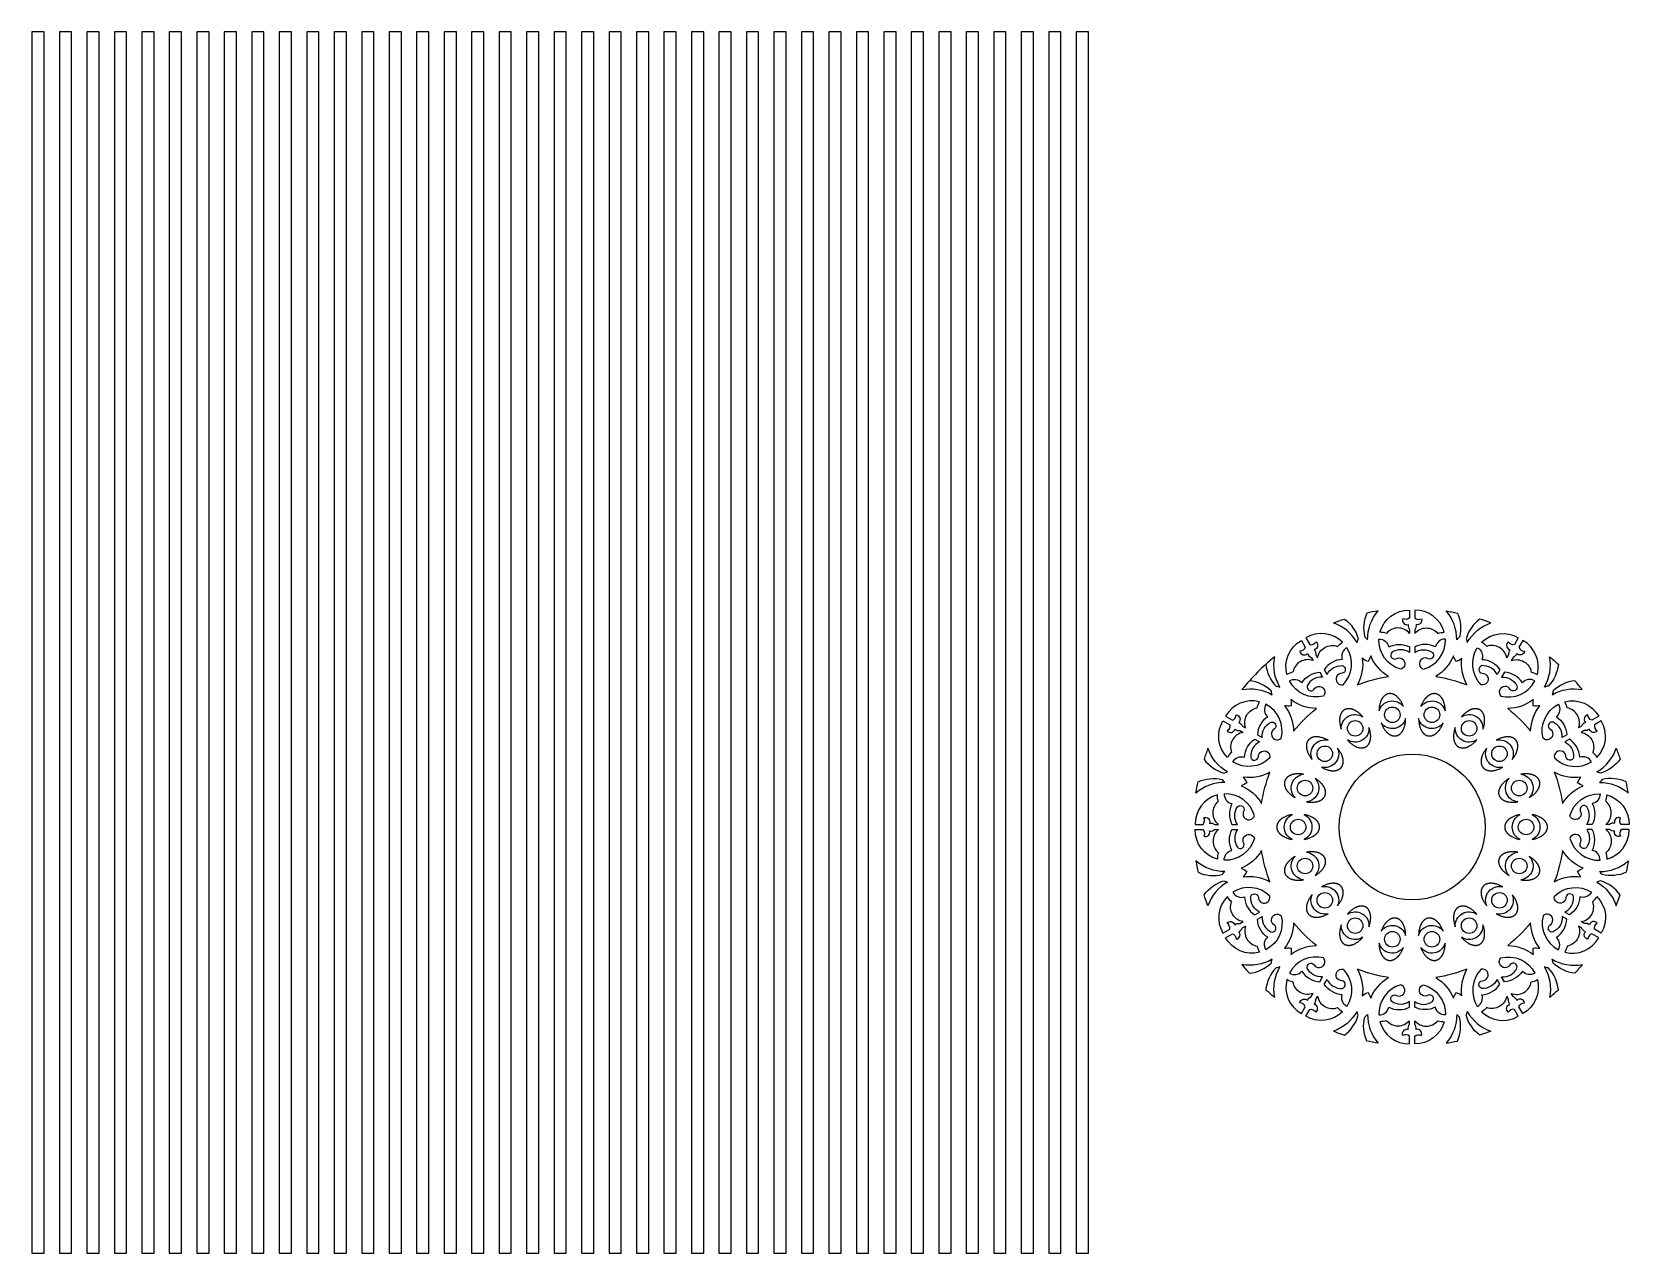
# Model space of a CAD drawing. Extents: x -2235 to 380, y 2197 to 4197.
import ezdxf

# ---------------------------------------------------------------- set-up
doc = ezdxf.new("R2010")
doc.units = 0
doc.layers.add('LAYER_01', color=7, linetype='CONTINUOUS')

msp = doc.modelspace()

# ---------------------------------------------------------------- linework, layer by layer
at = {"layer": 'LAYER_01'}
for points in [[(-2235.2, 2196.6), (-2215.2, 2196.6), (-2215.2, 4196.6), (-2235.2, 4196.6)], [(-2190.2, 2196.6), (-2170.2, 2196.6), (-2170.2, 4196.6), (-2190.2, 4196.6)], [(-2145.2, 2196.6), (-2125.2, 2196.6), (-2125.2, 4196.6), (-2145.2, 4196.6)], [(-2100.2, 2196.6), (-2080.2, 2196.6), (-2080.2, 4196.6), (-2100.2, 4196.6)], [(-2055.2, 2196.6), (-2035.2, 2196.6), (-2035.2, 4196.6), (-2055.2, 4196.6)], [(-2010.2, 2196.6), (-1990.2, 2196.6), (-1990.2, 4196.6), (-2010.2, 4196.6)], [(-1965.2, 2196.6), (-1945.2, 2196.6), (-1945.2, 4196.6), (-1965.2, 4196.6)], [(-1920.2, 2196.6), (-1900.2, 2196.6), (-1900.2, 4196.6), (-1920.2, 4196.6)], [(-1875.2, 2196.6), (-1855.2, 2196.6), (-1855.2, 4196.6), (-1875.2, 4196.6)], [(-1830.2, 2196.6), (-1810.2, 2196.6), (-1810.2, 4196.6), (-1830.2, 4196.6)], [(-1785.2, 2196.6), (-1765.2, 2196.6), (-1765.2, 4196.6), (-1785.2, 4196.6)], [(-1740.2, 2196.6), (-1720.2, 2196.6), (-1720.2, 4196.6), (-1740.2, 4196.6)], [(-1695.2, 2196.6), (-1675.2, 2196.6), (-1675.2, 4196.6), (-1695.2, 4196.6)], [(-1650.2, 2196.6), (-1630.2, 2196.6), (-1630.2, 4196.6), (-1650.2, 4196.6)], [(-1605.2, 2196.6), (-1585.2, 2196.6), (-1585.2, 4196.6), (-1605.2, 4196.6)], [(-1560.2, 2196.6), (-1540.2, 2196.6), (-1540.2, 4196.6), (-1560.2, 4196.6)], [(-1515.2, 2196.6), (-1495.2, 2196.6), (-1495.2, 4196.6), (-1515.2, 4196.6)], [(-1470.2, 2196.6), (-1450.2, 2196.6), (-1450.2, 4196.6), (-1470.2, 4196.6)], [(-1425.2, 2196.6), (-1405.2, 2196.6), (-1405.2, 4196.6), (-1425.2, 4196.6)], [(-1380.2, 2196.6), (-1360.2, 2196.6), (-1360.2, 4196.6), (-1380.2, 4196.6)], [(-1335.2, 2196.6), (-1315.2, 2196.6), (-1315.2, 4196.6), (-1335.2, 4196.6)], [(-1290.2, 2196.6), (-1270.2, 2196.6), (-1270.2, 4196.6), (-1290.2, 4196.6)], [(-1245.2, 2196.6), (-1225.2, 2196.6), (-1225.2, 4196.6), (-1245.2, 4196.6)], [(-1200.2, 2196.6), (-1180.2, 2196.6), (-1180.2, 4196.6), (-1200.2, 4196.6)], [(-1155.2, 2196.6), (-1135.2, 2196.6), (-1135.2, 4196.6), (-1155.2, 4196.6)], [(-1110.2, 2196.6), (-1090.2, 2196.6), (-1090.2, 4196.6), (-1110.2, 4196.6)], [(-1065.2, 2196.6), (-1045.2, 2196.6), (-1045.2, 4196.6), (-1065.2, 4196.6)], [(-1020.2, 2196.6), (-1000.2, 2196.6), (-1000.2, 4196.6), (-1020.2, 4196.6)], [(-975.2, 2196.6), (-955.2, 2196.6), (-955.2, 4196.6), (-975.2, 4196.6)], [(-930.2, 2196.6), (-910.2, 2196.6), (-910.2, 4196.6), (-930.2, 4196.6)], [(-885.2, 2196.6), (-865.2, 2196.6), (-865.2, 4196.6), (-885.2, 4196.6)], [(-840.2, 2196.6), (-820.2, 2196.6), (-820.2, 4196.6), (-840.2, 4196.6)], [(-795.2, 2196.6), (-775.2, 2196.6), (-775.2, 4196.6), (-795.2, 4196.6)], [(-750.2, 2196.6), (-730.2, 2196.6), (-730.2, 4196.6), (-750.2, 4196.6)], [(-705.2, 2196.6), (-685.2, 2196.6), (-685.2, 4196.6), (-705.2, 4196.6)], [(-660.2, 2196.6), (-640.2, 2196.6), (-640.2, 4196.6), (-660.2, 4196.6)], [(-615.2, 2196.6), (-595.2, 2196.6), (-595.2, 4196.6), (-615.2, 4196.6)], [(-570.2, 2196.6), (-550.2, 2196.6), (-550.2, 4196.6), (-570.2, 4196.6)], [(-525.2, 2196.6), (-505.2, 2196.6), (-505.2, 4196.6), (-525.2, 4196.6)]]:
    msp.add_lwpolyline(points, close=True, dxfattribs=at)
for points in [[(-49.3, 3244.9, 0.165424), (-52.8, 3205.6, -0.057908), (-48.1, 3201.2, -0.182443), (-30.7, 3248.4, 0.013207)], [(20.7, 3236.8, -0.30837), (9.6, 3235.6, 0.61732), (18.4, 3226, 0.198173), (20.7, 3217.5), (20.7, 3211.6, 0.467751), (-17.2, 3211.6, 0.08721), (-27.8, 3213.3, -0.342754), (20.7, 3249.6)], [(29.1, 3236.8, 0.30837), (40.1, 3235.6, -0.61732), (31.4, 3226, -0.198173), (29.1, 3217.5), (29.1, 3211.6, -0.467751), (67, 3211.6, -0.08721), (77.6, 3213.3, 0.342754), (29.1, 3249.6)], [(99.1, 3244.9, -0.165424), (102.6, 3205.6, 0.057908), (97.9, 3201.2, 0.182443), (80.5, 3248.4, -0.013207)], [(-86.1, 3235.1, -0.165424), (-63.4, 3202.8, 0.057908), (-65.3, 3196.6, 0.182443), (-104, 3228.7, -0.013207)], [(135.9, 3235.1, 0.165424), (113.2, 3202.8, -0.057908), (115.1, 3196.6, -0.182443), (153.7, 3228.7, 0.013207)], [(-150, 3188.8, -0.30837), (-158.9, 3182.3, 0.61732), (-146.5, 3178.4, 0.198173), (-140.3, 3172.1), (-137.4, 3167, 0.467751), (-170.2, 3148.1, 0.08721), (-180.2, 3144.2, -0.342754), (-156.4, 3199.9)], [(-142.7, 3193.1, 0.30837), (-132.5, 3197.5, -0.61732), (-135.3, 3184.8, -0.198173), (-133, 3176.3), (-130.1, 3171.3, -0.467751), (-97.2, 3190.2, -0.08721), (-88.9, 3196.9, 0.342754), (-149.1, 3204.2)], [(-1.6, 3169.9, -1.133704), (6.3, 3152.7, -0.345607), (-29.5, 3202.1, -0.370856), (-13.4, 3189.4, -0.240808), (20.7, 3189.4), (20.7, 3180.4, 0.305015), (-8.2, 3180.4, 0.824718)], [(51.4, 3169.9, 1.133704), (43.5, 3152.7, 0.345607), (79.3, 3202.1, 0.370856), (63.1, 3189.4, 0.240808), (29.1, 3189.4), (29.1, 3180.4, -0.305015), (58, 3180.4, -0.824718)], [(192.4, 3193.1, -0.30837), (182.3, 3197.5, 0.61732), (185.1, 3184.8, 0.198173), (182.8, 3176.3), (179.9, 3171.3, 0.467751), (147, 3190.2, 0.08721), (138.7, 3196.9, -0.342754), (198.8, 3204.2)], [(199.7, 3188.8, 0.30837), (208.7, 3182.3, -0.61732), (196.3, 3178.4, -0.198173), (190.1, 3172.1), (187.2, 3167, -0.467751), (220, 3148.1, -0.08721), (230, 3144.2, 0.342754), (206.2, 3199.9)], [(-89.9, 3146.2, 1.133704), (-88.2, 3127.4, 0.345607), (-81.8, 3188.1, 0.370856), (-89.5, 3169, 0.240808), (-118.9, 3152), (-114.5, 3144.2, -0.305015), (-89.4, 3158.7, -0.824718)], [(-13.8, 3140.9, -0.159961), (-42.7, 3174.6, -0.094684), (-47.7, 3165.3, -0.094684), (-56.7, 3170.9, -0.159961), (-64.8, 3127.2, -0.053061)], [(114.6, 3127.2, -0.159961), (106.4, 3170.9, -0.094684), (97.5, 3165.3, -0.094684), (92.5, 3174.6, -0.159961), (63.6, 3140.9, -0.053061)], [(139.7, 3146.2, -1.133704), (137.9, 3127.4, -0.345607), (131.6, 3188.1, -0.370856), (139.2, 3169, -0.240808), (168.7, 3152), (164.2, 3144.2, 0.305015), (139.2, 3158.7, 0.824718)], [(264.4, 3160.9, -0.165424), (247.8, 3125.1, 0.057908), (241.5, 3123.6, 0.182443), (250, 3173.2, -0.013207)], [(-135.8, 3119.7, -1.133704), (-120.4, 3108.8, -0.345607), (-176.1, 3133.7, -0.370856), (-155.7, 3130.7, -0.240808), (-126.3, 3147.8), (-121.8, 3140, 0.305015), (-146.8, 3125.6, 0.824718)], [(185.6, 3119.7, 1.133704), (170.1, 3108.8, 0.345607), (225.9, 3133.7, 0.370856), (205.5, 3130.7, 0.240808), (176, 3147.8), (171.5, 3140, -0.305015), (196.6, 3125.6, -0.824718)], [(10.8, 3091.6), (10.3, 3092.8), (9.8, 3094.1), (9.3, 3095.3), (8.7, 3096.5), (8.1, 3097.7), (7.5, 3098.9), (6.8, 3100), (6.1, 3101.1), (5.4, 3102.1), (4.6, 3103.2), (3.9, 3104.2), (3.5, 3104.6), (3.1, 3105.1), (2.7, 3105.6), (2.3, 3106), (1.9, 3106.4), (1.5, 3106.8), (1.1, 3107.2), (0.6, 3107.6), (0.2, 3108), (-0.2, 3108.4), (-0.6, 3108.7), (-1.1, 3109.1), (-1.5, 3109.4), (-1.9, 3109.7), (-2.4, 3110), (-2.8, 3110.3), (-3.2, 3110.5), (-3.7, 3110.8), (-4.1, 3111), (-4.5, 3111.2), (-5, 3111.4), (-5.4, 3111.6), (-5.8, 3111.8), (-6.3, 3112), (-6.7, 3112.1), (-7.1, 3112.3), (-7.6, 3112.4), (-8, 3112.5), (-8.4, 3112.6), (-8.8, 3112.7), (-9.3, 3112.8), (-9.7, 3112.8), (-10.1, 3112.9), (-10.5, 3112.9), (-10.9, 3112.9), (-11.3, 3112.9), (-11.7, 3112.9), (-12.1, 3112.9), (-12.5, 3112.9), (-12.9, 3112.8), (-13.2, 3112.8), (-13.6, 3112.7), (-14, 3112.7), (-14.4, 3112.6), (-14.7, 3112.5), (-15.1, 3112.4), (-15.5, 3112.3), (-15.9, 3112.1), (-16.2, 3112), (-16.6, 3111.8), (-17, 3111.7), (-17.3, 3111.5), (-17.7, 3111.3), (-18.1, 3111.1), (-18.4, 3110.8), (-18.8, 3110.6), (-19.2, 3110.4), (-19.5, 3110.1), (-19.9, 3109.8), (-20.2, 3109.5), (-20.6, 3109.2), (-20.9, 3108.9), (-21.3, 3108.6), (-21.6, 3108.2), (-21.9, 3107.9), (-22.3, 3107.5), (-22.6, 3107.1), (-22.9, 3106.7), (-23.2, 3106.3), (-23.5, 3105.9), (-23.8, 3105.4), (-24.1, 3105), (-24.4, 3104.5), (-24.7, 3104.1), (-25, 3103.6), (-25.2, 3103.1), (-25.5, 3102.6), (-25.8, 3102), (-26, 3101.5), (-26.2, 3101), (-26.5, 3100.4), (-26.7, 3099.8), (-26.9, 3099.3), (-27.1, 3098.7), (-27.5, 3097.5), (-27.8, 3096.3), (-28.1, 3095), (-28.4, 3093.8), (-28.7, 3092.5), (-28.9, 3091.2), (-29, 3089.9), (-29.1, 3088.5), (-29.2, 3087.2), (-29.3, 3085.9), (-29.3, 3084.5, -0.623515)], [(79.1, 3084.5), (79.1, 3085.9), (79, 3087.2), (78.9, 3088.5), (78.8, 3089.9), (78.6, 3091.2), (78.4, 3092.5), (78.2, 3093.8), (77.9, 3095), (77.6, 3096.3), (77.3, 3097.5), (76.9, 3098.7), (76.7, 3099.3), (76.5, 3099.8), (76.2, 3100.4), (76, 3101), (75.8, 3101.5), (75.5, 3102), (75.3, 3102.6), (75, 3103.1), (74.8, 3103.6), (74.5, 3104.1), (74.2, 3104.5), (73.9, 3105), (73.6, 3105.4), (73.3, 3105.9), (73, 3106.3), (72.7, 3106.7), (72.4, 3107.1), (72.1, 3107.5), (71.7, 3107.9), (71.4, 3108.2), (71.1, 3108.6), (70.7, 3108.9), (70.4, 3109.2), (70, 3109.5), (69.7, 3109.8), (69.3, 3110.1), (68.9, 3110.4), (68.6, 3110.6), (68.2, 3110.8), (67.9, 3111.1), (67.5, 3111.3), (67.1, 3111.5), (66.7, 3111.7), (66.4, 3111.8), (66, 3112), (65.6, 3112.1), (65.3, 3112.3), (64.9, 3112.4), (64.5, 3112.5), (64.1, 3112.6), (63.8, 3112.7), (63.4, 3112.7), (63, 3112.8), (62.6, 3112.8), (62.2, 3112.9), (61.9, 3112.9), (61.5, 3112.9), (61.1, 3112.9), (60.7, 3112.9), (60.3, 3112.9), (59.9, 3112.9), (59.4, 3112.8), (59, 3112.8), (58.6, 3112.7), (58.2, 3112.6), (57.8, 3112.5), (57.3, 3112.4), (56.9, 3112.3), (56.5, 3112.1), (56.1, 3112), (55.6, 3111.8), (55.2, 3111.6), (54.8, 3111.4), (54.3, 3111.2), (53.9, 3111), (53.4, 3110.8), (53, 3110.5), (52.6, 3110.3), (52.1, 3110), (51.7, 3109.7), (51.3, 3109.4), (50.8, 3109.1), (50.4, 3108.7), (50, 3108.4), (49.6, 3108), (49.1, 3107.6), (48.7, 3107.2), (48.3, 3106.8), (47.9, 3106.4), (47.5, 3106), (47.1, 3105.6), (46.7, 3105.1), (46.3, 3104.6), (45.9, 3104.2), (45.1, 3103.2), (44.4, 3102.1), (43.7, 3101.1), (43, 3100), (42.3, 3098.9), (41.7, 3097.7), (41.1, 3096.5), (40.5, 3095.3), (40, 3094.1), (39.4, 3092.8), (39, 3091.6, -0.623515)], [(291.4, 3133.9, 0.165424), (255.6, 3117.3, -0.057908), (254.1, 3111, -0.182443), (303.6, 3119.5, 0.013207)], [(-269.5, 3069.3, 0.30837), (-263, 3078.2, -0.61732), (-259.1, 3065.8, -0.198173), (-252.8, 3059.6), (-247.7, 3056.7, -0.467751), (-228.8, 3089.5, -0.08721), (-224.9, 3099.5, 0.342754), (-280.6, 3075.7)], [(-200.4, 3055.1, 1.133704), (-189.5, 3039.7, 0.345607), (-214.4, 3095.4, 0.370856), (-211.4, 3075, 0.240808), (-228.5, 3045.6), (-220.7, 3041.1, -0.305015), (-206.3, 3066.1, -0.824718)], [(-131.9, 3088.5, -0.159961), (-173.8, 3103.3, -0.094684), (-173.4, 3092.7, -0.094684), (-184, 3093.1, -0.159961), (-169.2, 3051.2, -0.053061)], [(-55.8, 3074.9), (-56.7, 3075.9), (-57.6, 3076.9), (-58.5, 3077.8), (-59.5, 3078.8), (-60.4, 3079.7), (-61.4, 3080.6), (-62.4, 3081.4), (-63.5, 3082.2), (-64.5, 3082.9), (-65.5, 3083.7), (-66.6, 3084.3), (-67.1, 3084.6), (-67.7, 3084.9), (-68.2, 3085.2), (-68.7, 3085.5), (-69.2, 3085.8), (-69.8, 3086), (-70.3, 3086.3), (-70.8, 3086.5), (-71.4, 3086.7), (-71.9, 3086.9), (-72.4, 3087.1), (-72.9, 3087.2), (-73.4, 3087.4), (-73.9, 3087.5), (-74.5, 3087.7), (-75, 3087.8), (-75.5, 3087.9), (-76, 3088), (-76.4, 3088), (-76.9, 3088.1), (-77.4, 3088.1), (-77.9, 3088.2), (-78.4, 3088.2), (-78.8, 3088.2), (-79.3, 3088.2), (-79.7, 3088.2), (-80.2, 3088.2), (-80.6, 3088.1), (-81, 3088.1), (-81.5, 3088), (-81.9, 3087.9), (-82.3, 3087.8), (-82.7, 3087.7), (-83.1, 3087.6), (-83.5, 3087.5), (-83.8, 3087.4), (-84.2, 3087.2), (-84.6, 3087.1), (-84.9, 3086.9), (-85.3, 3086.8), (-85.6, 3086.6), (-86, 3086.4), (-86.3, 3086.2), (-86.6, 3086), (-86.9, 3085.8), (-87.2, 3085.6), (-87.6, 3085.3), (-87.9, 3085.1), (-88.2, 3084.8), (-88.5, 3084.5), (-88.8, 3084.2), (-89, 3083.9), (-89.3, 3083.6), (-89.6, 3083.3), (-89.9, 3083), (-90.1, 3082.6), (-90.4, 3082.3), (-90.6, 3081.9), (-90.9, 3081.5), (-91.1, 3081.1), (-91.3, 3080.7), (-91.5, 3080.3), (-91.7, 3079.9), (-91.9, 3079.4), (-92.1, 3079), (-92.3, 3078.5), (-92.5, 3078), (-92.6, 3077.6), (-92.8, 3077.1), (-92.9, 3076.6), (-93.1, 3076), (-93.2, 3075.5), (-93.3, 3075), (-93.4, 3074.4), (-93.5, 3073.9), (-93.6, 3073.3), (-93.7, 3072.8), (-93.7, 3072.2), (-93.8, 3071.6), (-93.8, 3071), (-93.8, 3070.4), (-93.8, 3069.8), (-93.8, 3069.2), (-93.8, 3068.6), (-93.8, 3067.3), (-93.7, 3066.1), (-93.6, 3064.8), (-93.4, 3063.5), (-93.2, 3062.2), (-92.9, 3060.9), (-92.6, 3059.6), (-92.3, 3058.3), (-91.9, 3057.1), (-91.5, 3055.8), (-91.1, 3054.5, -0.623515)], [(140.8, 3054.5), (141.3, 3055.8), (141.7, 3057.1), (142.1, 3058.3), (142.4, 3059.6), (142.7, 3060.9), (142.9, 3062.2), (143.2, 3063.5), (143.3, 3064.8), (143.5, 3066.1), (143.6, 3067.3), (143.6, 3068.6), (143.6, 3069.2), (143.6, 3069.8), (143.6, 3070.4), (143.6, 3071), (143.5, 3071.6), (143.5, 3072.2), (143.4, 3072.8), (143.4, 3073.3), (143.3, 3073.9), (143.2, 3074.4), (143.1, 3075), (143, 3075.5), (142.8, 3076), (142.7, 3076.6), (142.6, 3077.1), (142.4, 3077.6), (142.3, 3078), (142.1, 3078.5), (141.9, 3079), (141.7, 3079.4), (141.5, 3079.9), (141.3, 3080.3), (141.1, 3080.7), (140.9, 3081.1), (140.6, 3081.5), (140.4, 3081.9), (140.1, 3082.3), (139.9, 3082.6), (139.6, 3083), (139.4, 3083.3), (139.1, 3083.6), (138.8, 3083.9), (138.5, 3084.2), (138.2, 3084.5), (137.9, 3084.8), (137.6, 3085.1), (137.3, 3085.3), (137, 3085.6), (136.7, 3085.8), (136.4, 3086), (136.1, 3086.2), (135.7, 3086.4), (135.4, 3086.6), (135.1, 3086.8), (134.7, 3086.9), (134.4, 3087.1), (134, 3087.2), (133.6, 3087.4), (133.2, 3087.5), (132.9, 3087.6), (132.5, 3087.7), (132.1, 3087.8), (131.7, 3087.9), (131.2, 3088), (130.8, 3088.1), (130.4, 3088.1), (129.9, 3088.2), (129.5, 3088.2), (129, 3088.2), (128.6, 3088.2), (128.1, 3088.2), (127.7, 3088.2), (127.2, 3088.1), (126.7, 3088.1), (126.2, 3088), (125.7, 3088), (125.2, 3087.9), (124.7, 3087.8), (124.2, 3087.7), (123.7, 3087.5), (123.2, 3087.4), (122.7, 3087.2), (122.2, 3087.1), (121.7, 3086.9), (121.1, 3086.7), (120.6, 3086.5), (120.1, 3086.3), (119.5, 3086), (119, 3085.8), (118.5, 3085.5), (118, 3085.2), (117.4, 3084.9), (116.9, 3084.6), (116.4, 3084.3), (115.3, 3083.7), (114.3, 3082.9), (113.2, 3082.2), (112.2, 3081.4), (111.2, 3080.6), (110.2, 3079.7), (109.2, 3078.8), (108.3, 3077.8), (107.3, 3076.9), (106.4, 3075.9), (105.6, 3074.9, -0.623515)], [(219, 3051.2, -0.159961), (233.8, 3093.1, -0.094684), (223.2, 3092.7, -0.094684), (223.5, 3103.3, -0.159961), (181.7, 3088.5, -0.053061)], [(250.2, 3055.1, -1.133704), (239.3, 3039.7, -0.345607), (264.1, 3095.4, -0.370856), (261.2, 3075, -0.240808), (278.2, 3045.6), (270.5, 3041.1, 0.305015), (256, 3066.1, 0.824718)], [(319.3, 3069.3, -0.30837), (312.7, 3078.2, 0.61732), (308.8, 3065.8, 0.198173), (302.5, 3059.6), (297.5, 3056.7, 0.467751), (278.6, 3089.5, 0.08721), (274.7, 3099.5, -0.342754), (330.4, 3075.7)], [(-273.8, 3062, -0.30837), (-278.2, 3051.8, 0.61732), (-265.5, 3054.6, 0.198173), (-257, 3052.3), (-252, 3049.4, 0.467751), (-270.9, 3016.5, 0.08721), (-277.6, 3008.2, -0.342754), (-284.9, 3068.4)], [(-25.8, 3064.8), (-25.4, 3063.6), (-24.9, 3062.4), (-24.3, 3061.1), (-23.7, 3059.9), (-23.1, 3058.7), (-22.5, 3057.6), (-21.8, 3056.4), (-21.1, 3055.3), (-20.4, 3054.3), (-19.7, 3053.3), (-18.9, 3052.3), (-18.5, 3051.8), (-18.1, 3051.3), (-17.7, 3050.9), (-17.3, 3050.4), (-16.9, 3050), (-16.5, 3049.6), (-16.1, 3049.2), (-15.7, 3048.8), (-15.3, 3048.4), (-14.8, 3048.1), (-14.4, 3047.7), (-14, 3047.4), (-13.5, 3047.1), (-13.1, 3046.7), (-12.7, 3046.5), (-12.2, 3046.2), (-11.8, 3045.9), (-11.4, 3045.7), (-10.9, 3045.4), (-10.5, 3045.2), (-10.1, 3045), (-9.6, 3044.8), (-9.2, 3044.6), (-8.8, 3044.4), (-8.3, 3044.3), (-7.9, 3044.1), (-7.5, 3044), (-7.1, 3043.9), (-6.6, 3043.8), (-6.2, 3043.7), (-5.8, 3043.7), (-5.4, 3043.6), (-5, 3043.6), (-4.6, 3043.5), (-4.2, 3043.5), (-3.8, 3043.5), (-3.4, 3043.5), (-3, 3043.5), (-2.6, 3043.5), (-2.2, 3043.6), (-1.8, 3043.6), (-1.4, 3043.7), (-1.1, 3043.8), (-0.7, 3043.8), (-0.3, 3043.9), (0.1, 3044.1), (0.4, 3044.2), (0.8, 3044.3), (1.2, 3044.4), (1.6, 3044.6), (1.9, 3044.8), (2.3, 3045), (2.7, 3045.2), (3, 3045.4), (3.4, 3045.6), (3.8, 3045.8), (4.1, 3046.1), (4.5, 3046.3), (4.8, 3046.6), (5.2, 3046.9), (5.5, 3047.2), (5.9, 3047.5), (6.2, 3047.9), (6.6, 3048.2), (6.9, 3048.6), (7.2, 3048.9), (7.6, 3049.3), (7.9, 3049.7), (8.2, 3050.1), (8.5, 3050.6), (8.8, 3051), (9.1, 3051.4), (9.4, 3051.9), (9.7, 3052.4), (9.9, 3052.9), (10.2, 3053.4), (10.5, 3053.9), (10.7, 3054.4), (11, 3054.9), (11.2, 3055.5), (11.4, 3056), (11.6, 3056.6), (11.9, 3057.2), (12.1, 3057.7), (12.4, 3058.9), (12.8, 3060.1), (13.1, 3061.4), (13.4, 3062.7), (13.6, 3063.9), (13.8, 3065.3), (14, 3066.6), (14.1, 3067.9), (14.2, 3069.2), (14.2, 3070.6), (14.3, 3071.9, -0.623515)], [(35.5, 3071.9), (35.5, 3070.6), (35.6, 3069.2), (35.7, 3067.9), (35.8, 3066.6), (36, 3065.3), (36.2, 3063.9), (36.4, 3062.7), (36.7, 3061.4), (37, 3060.1), (37.3, 3058.9), (37.7, 3057.7), (37.9, 3057.2), (38.1, 3056.6), (38.4, 3056), (38.6, 3055.5), (38.8, 3054.9), (39.1, 3054.4), (39.3, 3053.9), (39.6, 3053.4), (39.8, 3052.9), (40.1, 3052.4), (40.4, 3051.9), (40.7, 3051.4), (41, 3051), (41.3, 3050.6), (41.6, 3050.1), (41.9, 3049.7), (42.2, 3049.3), (42.5, 3048.9), (42.9, 3048.6), (43.2, 3048.2), (43.5, 3047.9), (43.9, 3047.5), (44.2, 3047.2), (44.6, 3046.9), (44.9, 3046.6), (45.3, 3046.3), (45.6, 3046.1), (46, 3045.8), (46.4, 3045.6), (46.7, 3045.4), (47.1, 3045.2), (47.5, 3045), (47.8, 3044.8), (48.2, 3044.6), (48.6, 3044.4), (49, 3044.3), (49.3, 3044.2), (49.7, 3044.1), (50.1, 3043.9), (50.5, 3043.8), (50.8, 3043.8), (51.2, 3043.7), (51.6, 3043.6), (52, 3043.6), (52.3, 3043.5), (52.7, 3043.5), (53.1, 3043.5), (53.5, 3043.5), (53.9, 3043.5), (54.3, 3043.5), (54.7, 3043.6), (55.1, 3043.6), (55.6, 3043.7), (56, 3043.7), (56.4, 3043.8), (56.8, 3043.9), (57.3, 3044), (57.7, 3044.1), (58.1, 3044.3), (58.5, 3044.4), (59, 3044.6), (59.4, 3044.8), (59.8, 3045), (60.3, 3045.2), (60.7, 3045.4), (61.1, 3045.7), (61.6, 3045.9), (62, 3046.2), (62.5, 3046.5), (62.9, 3046.7), (63.3, 3047.1), (63.7, 3047.4), (64.2, 3047.7), (64.6, 3048.1), (65, 3048.4), (65.5, 3048.8), (65.9, 3049.2), (66.3, 3049.6), (66.7, 3050), (67.1, 3050.4), (67.5, 3050.9), (67.9, 3051.3), (68.3, 3051.8), (68.7, 3052.3), (69.5, 3053.3), (70.2, 3054.3), (70.9, 3055.3), (71.6, 3056.4), (72.3, 3057.6), (72.9, 3058.7), (73.5, 3059.9), (74.1, 3061.1), (74.6, 3062.4), (75.1, 3063.6), (75.6, 3064.8, -0.623515)], [(323.5, 3062, 0.30837), (328, 3051.8, -0.61732), (315.3, 3054.6, -0.198173), (306.8, 3052.3), (301.7, 3049.4, -0.467751), (320.7, 3016.5, -0.08721), (327.4, 3008.2, 0.342754), (334.6, 3068.4)], [(-226.9, 3009.2, -1.133704), (-208.1, 3007.5, -0.345607), (-268.8, 3001.1, -0.370856), (-249.7, 3008.8, -0.240808), (-232.7, 3038.2), (-224.9, 3033.8, 0.305015), (-239.4, 3008.7, 0.824718)], [(-112.6, 3036.4), (-113.8, 3037.1), (-115, 3037.7), (-116.2, 3038.3), (-117.4, 3038.8), (-118.6, 3039.3), (-119.9, 3039.8), (-121.1, 3040.3), (-122.4, 3040.7), (-123.6, 3041), (-124.8, 3041.3), (-126, 3041.6), (-126.6, 3041.7), (-127.2, 3041.8), (-127.8, 3041.9), (-128.4, 3042), (-129, 3042), (-129.6, 3042.1), (-130.2, 3042.1), (-130.7, 3042.2), (-131.3, 3042.2), (-131.9, 3042.2), (-132.4, 3042.2), (-133, 3042.2), (-133.5, 3042.1), (-134, 3042.1), (-134.6, 3042), (-135.1, 3042), (-135.6, 3041.9), (-136.1, 3041.8), (-136.6, 3041.7), (-137, 3041.6), (-137.5, 3041.5), (-138, 3041.3), (-138.4, 3041.2), (-138.8, 3041.1), (-139.3, 3040.9), (-139.7, 3040.7), (-140.1, 3040.5), (-140.5, 3040.4), (-140.9, 3040.2), (-141.3, 3040), (-141.6, 3039.7), (-142, 3039.5), (-142.3, 3039.3), (-142.7, 3039), (-143, 3038.8), (-143.3, 3038.6), (-143.6, 3038.3), (-143.9, 3038), (-144.2, 3037.8), (-144.4, 3037.5), (-144.7, 3037.2), (-144.9, 3036.9), (-145.2, 3036.6), (-145.4, 3036.3), (-145.6, 3036), (-145.9, 3035.7), (-146.1, 3035.3), (-146.3, 3035), (-146.5, 3034.7), (-146.6, 3034.3), (-146.8, 3033.9), (-147, 3033.5), (-147.1, 3033.2), (-147.3, 3032.8), (-147.4, 3032.4), (-147.6, 3031.9), (-147.7, 3031.5), (-147.8, 3031.1), (-147.9, 3030.6), (-148, 3030.2), (-148, 3029.7), (-148.1, 3029.3), (-148.1, 3028.8), (-148.2, 3028.3), (-148.2, 3027.8), (-148.2, 3027.3), (-148.2, 3026.8), (-148.2, 3026.3), (-148.2, 3025.8), (-148.1, 3025.3), (-148.1, 3024.7), (-148, 3024.2), (-147.9, 3023.7), (-147.9, 3023.1), (-147.8, 3022.6), (-147.6, 3022), (-147.5, 3021.5), (-147.4, 3020.9), (-147.2, 3020.3), (-147, 3019.8), (-146.9, 3019.2), (-146.7, 3018.6), (-146.5, 3018.1), (-146.3, 3017.5), (-145.8, 3016.3), (-145.3, 3015.2), (-144.7, 3014), (-144.1, 3012.9), (-143.4, 3011.7), (-142.8, 3010.6), (-142, 3009.5), (-141.3, 3008.4), (-140.5, 3007.3), (-139.7, 3006.2), (-138.8, 3005.2, -0.623515)], [(-81.1, 3037.2), (-80.2, 3036.2), (-79.3, 3035.2), (-78.4, 3034.2), (-77.4, 3033.3), (-76.4, 3032.4), (-75.4, 3031.5), (-74.4, 3030.7), (-73.4, 3029.9), (-72.4, 3029.1), (-71.3, 3028.4), (-70.3, 3027.8), (-69.7, 3027.5), (-69.2, 3027.2), (-68.7, 3026.9), (-68.1, 3026.6), (-67.6, 3026.3), (-67.1, 3026.1), (-66.6, 3025.8), (-66, 3025.6), (-65.5, 3025.4), (-65, 3025.2), (-64.5, 3025), (-63.9, 3024.9), (-63.4, 3024.7), (-62.9, 3024.6), (-62.4, 3024.4), (-61.9, 3024.3), (-61.4, 3024.2), (-60.9, 3024.1), (-60.4, 3024.1), (-59.9, 3024), (-59.5, 3023.9), (-59, 3023.9), (-58.5, 3023.9), (-58, 3023.9), (-57.6, 3023.9), (-57.1, 3023.9), (-56.7, 3023.9), (-56.3, 3024), (-55.8, 3024), (-55.4, 3024.1), (-55, 3024.2), (-54.6, 3024.3), (-54.2, 3024.4), (-53.8, 3024.5), (-53.4, 3024.6), (-53, 3024.7), (-52.6, 3024.9), (-52.3, 3025), (-51.9, 3025.2), (-51.6, 3025.3), (-51.2, 3025.5), (-50.9, 3025.7), (-50.6, 3025.9), (-50.3, 3026.1), (-49.9, 3026.3), (-49.6, 3026.5), (-49.3, 3026.8), (-49, 3027), (-48.7, 3027.3), (-48.4, 3027.6), (-48.1, 3027.9), (-47.8, 3028.2), (-47.5, 3028.5), (-47.3, 3028.8), (-47, 3029.1), (-46.7, 3029.5), (-46.5, 3029.8), (-46.2, 3030.2), (-46, 3030.6), (-45.8, 3031), (-45.5, 3031.4), (-45.3, 3031.8), (-45.1, 3032.2), (-44.9, 3032.7), (-44.7, 3033.1), (-44.6, 3033.6), (-44.4, 3034), (-44.2, 3034.5), (-44.1, 3035), (-43.9, 3035.5), (-43.8, 3036), (-43.7, 3036.6), (-43.6, 3037.1), (-43.5, 3037.6), (-43.4, 3038.2), (-43.3, 3038.8), (-43.2, 3039.3), (-43.1, 3039.9), (-43.1, 3040.5), (-43.1, 3041.1), (-43, 3041.7), (-43, 3042.3), (-43, 3042.9), (-43, 3043.5), (-43.1, 3044.7), (-43.2, 3046), (-43.3, 3047.3), (-43.5, 3048.6), (-43.7, 3049.9), (-44, 3051.2), (-44.3, 3052.5), (-44.6, 3053.8), (-45, 3055), (-45.4, 3056.3), (-45.8, 3057.6, -0.623515)], [(95.6, 3057.6), (95.1, 3056.3), (94.7, 3055), (94.4, 3053.8), (94, 3052.5), (93.7, 3051.2), (93.5, 3049.9), (93.2, 3048.6), (93.1, 3047.3), (92.9, 3046), (92.8, 3044.7), (92.8, 3043.5), (92.8, 3042.9), (92.8, 3042.3), (92.8, 3041.7), (92.8, 3041.1), (92.9, 3040.5), (92.9, 3039.9), (93, 3039.3), (93.1, 3038.8), (93.1, 3038.2), (93.2, 3037.6), (93.3, 3037.1), (93.4, 3036.6), (93.6, 3036), (93.7, 3035.5), (93.8, 3035), (94, 3034.5), (94.2, 3034), (94.3, 3033.6), (94.5, 3033.1), (94.7, 3032.7), (94.9, 3032.2), (95.1, 3031.8), (95.3, 3031.4), (95.5, 3031), (95.8, 3030.6), (96, 3030.2), (96.3, 3029.8), (96.5, 3029.5), (96.8, 3029.1), (97, 3028.8), (97.3, 3028.5), (97.6, 3028.2), (97.9, 3027.9), (98.2, 3027.6), (98.5, 3027.3), (98.8, 3027), (99.1, 3026.8), (99.4, 3026.5), (99.7, 3026.3), (100, 3026.1), (100.4, 3025.9), (100.7, 3025.7), (101, 3025.5), (101.4, 3025.3), (101.7, 3025.2), (102.1, 3025), (102.4, 3024.9), (102.8, 3024.7), (103.2, 3024.6), (103.6, 3024.5), (103.9, 3024.4), (104.4, 3024.3), (104.8, 3024.2), (105.2, 3024.1), (105.6, 3024), (106, 3024), (106.5, 3023.9), (106.9, 3023.9), (107.4, 3023.9), (107.8, 3023.9), (108.3, 3023.9), (108.8, 3023.9), (109.2, 3023.9), (109.7, 3024), (110.2, 3024.1), (110.7, 3024.1), (111.2, 3024.2), (111.7, 3024.3), (112.2, 3024.4), (112.7, 3024.6), (113.2, 3024.7), (113.7, 3024.9), (114.2, 3025), (114.8, 3025.2), (115.3, 3025.4), (115.8, 3025.6), (116.3, 3025.8), (116.9, 3026.1), (117.4, 3026.3), (117.9, 3026.6), (118.5, 3026.9), (119, 3027.2), (119.5, 3027.5), (120, 3027.8), (121.1, 3028.4), (122.1, 3029.1), (123.2, 3029.9), (124.2, 3030.7), (125.2, 3031.5), (126.2, 3032.4), (127.2, 3033.3), (128.1, 3034.2), (129.1, 3035.2), (130, 3036.2), (130.9, 3037.2, -0.623515)], [(188.6, 3005.2), (189.4, 3006.2), (190.3, 3007.3), (191.1, 3008.4), (191.8, 3009.5), (192.5, 3010.6), (193.2, 3011.7), (193.9, 3012.9), (194.5, 3014), (195, 3015.2), (195.6, 3016.3), (196, 3017.5), (196.2, 3018.1), (196.4, 3018.6), (196.6, 3019.2), (196.8, 3019.8), (197, 3020.3), (197.1, 3020.9), (197.3, 3021.5), (197.4, 3022), (197.5, 3022.6), (197.6, 3023.1), (197.7, 3023.7), (197.8, 3024.2), (197.9, 3024.7), (197.9, 3025.3), (197.9, 3025.8), (198, 3026.3), (198, 3026.8), (198, 3027.3), (198, 3027.8), (197.9, 3028.3), (197.9, 3028.8), (197.9, 3029.3), (197.8, 3029.7), (197.7, 3030.2), (197.6, 3030.6), (197.6, 3031.1), (197.4, 3031.5), (197.3, 3031.9), (197.2, 3032.4), (197.1, 3032.8), (196.9, 3033.2), (196.8, 3033.5), (196.6, 3033.9), (196.4, 3034.3), (196.2, 3034.7), (196, 3035), (195.8, 3035.3), (195.6, 3035.7), (195.4, 3036), (195.2, 3036.3), (195, 3036.6), (194.7, 3036.9), (194.5, 3037.2), (194.2, 3037.5), (193.9, 3037.8), (193.7, 3038), (193.4, 3038.3), (193.1, 3038.6), (192.8, 3038.8), (192.4, 3039), (192.1, 3039.3), (191.8, 3039.5), (191.4, 3039.7), (191, 3040), (190.7, 3040.2), (190.3, 3040.4), (189.9, 3040.5), (189.5, 3040.7), (189, 3040.9), (188.6, 3041.1), (188.2, 3041.2), (187.7, 3041.3), (187.3, 3041.5), (186.8, 3041.6), (186.3, 3041.7), (185.8, 3041.8), (185.3, 3041.9), (184.8, 3042), (184.3, 3042), (183.8, 3042.1), (183.3, 3042.1), (182.7, 3042.2), (182.2, 3042.2), (181.6, 3042.2), (181.1, 3042.2), (180.5, 3042.2), (179.9, 3042.1), (179.4, 3042.1), (178.8, 3042), (178.2, 3042), (177.6, 3041.9), (177, 3041.8), (176.4, 3041.7), (175.8, 3041.6), (174.6, 3041.3), (173.4, 3041), (172.1, 3040.7), (170.9, 3040.3), (169.7, 3039.8), (168.4, 3039.3), (167.2, 3038.8), (166, 3038.3), (164.8, 3037.7), (163.6, 3037.1), (162.4, 3036.4, -0.623515)], [(276.7, 3009.2, 1.133704), (257.9, 3007.5, 0.345607), (318.6, 3001.1, 0.370856), (299.5, 3008.8, 0.240808), (282.5, 3038.2), (274.7, 3033.8, -0.305015), (289.2, 3008.7, -0.824718)], [(-315.8, 3005.4, 0.165424), (-283.5, 2982.7, -0.057908), (-277.3, 2984.6, -0.182443), (-309.4, 3023.3, 0.013207)], [(-123.5, 2992.4), (-122.4, 2991.7), (-121.2, 2991.1), (-120, 2990.5), (-118.8, 2989.9), (-117.5, 2989.4), (-116.3, 2988.9), (-115.1, 2988.5), (-113.8, 2988.1), (-112.6, 2987.8), (-111.4, 2987.4), (-110.1, 2987.2), (-109.5, 2987.1), (-108.9, 2987), (-108.3, 2986.9), (-107.7, 2986.8), (-107.2, 2986.7), (-106.6, 2986.7), (-106, 2986.6), (-105.4, 2986.6), (-104.9, 2986.6), (-104.3, 2986.6), (-103.8, 2986.6), (-103.2, 2986.6), (-102.7, 2986.6), (-102.1, 2986.7), (-101.6, 2986.7), (-101.1, 2986.8), (-100.6, 2986.9), (-100.1, 2987), (-99.6, 2987.1), (-99.1, 2987.2), (-98.7, 2987.3), (-98.2, 2987.4), (-97.8, 2987.6), (-97.3, 2987.7), (-96.9, 2987.9), (-96.5, 2988), (-96.1, 2988.2), (-95.7, 2988.4), (-95.3, 2988.6), (-94.9, 2988.8), (-94.5, 2989), (-94.2, 2989.2), (-93.8, 2989.5), (-93.5, 2989.7), (-93.2, 2990), (-92.9, 2990.2), (-92.6, 2990.5), (-92.3, 2990.7), (-92, 2991), (-91.7, 2991.3), (-91.5, 2991.6), (-91.2, 2991.8), (-91, 2992.1), (-90.8, 2992.4), (-90.5, 2992.8), (-90.3, 2993.1), (-90.1, 2993.4), (-89.9, 2993.8), (-89.7, 2994.1), (-89.5, 2994.5), (-89.4, 2994.8), (-89.2, 2995.2), (-89, 2995.6), (-88.9, 2996), (-88.7, 2996.4), (-88.6, 2996.8), (-88.5, 2997.2), (-88.4, 2997.7), (-88.3, 2998.1), (-88.2, 2998.6), (-88.1, 2999), (-88.1, 2999.5), (-88, 3000), (-88, 3000.4), (-88, 3000.9), (-88, 3001.4), (-88, 3001.9), (-88, 3002.4), (-88, 3003), (-88, 3003.5), (-88.1, 3004), (-88.2, 3004.6), (-88.2, 3005.1), (-88.3, 3005.6), (-88.4, 3006.2), (-88.5, 3006.7), (-88.7, 3007.3), (-88.8, 3007.9), (-89, 3008.4), (-89.1, 3009), (-89.3, 3009.6), (-89.5, 3010.1), (-89.7, 3010.7), (-89.9, 3011.3), (-90.4, 3012.4), (-90.9, 3013.6), (-91.5, 3014.7), (-92.1, 3015.9), (-92.7, 3017), (-93.4, 3018.2), (-94.1, 3019.3), (-94.9, 3020.4), (-95.7, 3021.5), (-96.5, 3022.5), (-97.3, 3023.6, -0.623515)], [(147.1, 3023.6), (146.3, 3022.5), (145.5, 3021.5), (144.7, 3020.4), (143.9, 3019.3), (143.2, 3018.2), (142.5, 3017), (141.9, 3015.9), (141.2, 3014.7), (140.7, 3013.6), (140.2, 3012.4), (139.7, 3011.3), (139.5, 3010.7), (139.3, 3010.1), (139.1, 3009.6), (138.9, 3009), (138.7, 3008.4), (138.6, 3007.9), (138.4, 3007.3), (138.3, 3006.7), (138.2, 3006.2), (138.1, 3005.6), (138, 3005.1), (137.9, 3004.6), (137.9, 3004), (137.8, 3003.5), (137.8, 3003), (137.7, 3002.4), (137.7, 3001.9), (137.7, 3001.4), (137.7, 3000.9), (137.8, 3000.4), (137.8, 3000), (137.9, 2999.5), (137.9, 2999), (138, 2998.6), (138.1, 2998.1), (138.2, 2997.7), (138.3, 2997.2), (138.4, 2996.8), (138.5, 2996.4), (138.7, 2996), (138.8, 2995.6), (139, 2995.2), (139.1, 2994.8), (139.3, 2994.5), (139.5, 2994.1), (139.7, 2993.8), (139.9, 2993.4), (140.1, 2993.1), (140.3, 2992.8), (140.5, 2992.4), (140.8, 2992.1), (141, 2991.8), (141.3, 2991.6), (141.5, 2991.3), (141.8, 2991), (142.1, 2990.7), (142.4, 2990.5), (142.7, 2990.2), (143, 2990), (143.3, 2989.7), (143.6, 2989.5), (144, 2989.2), (144.3, 2989), (144.7, 2988.8), (145.1, 2988.6), (145.5, 2988.4), (145.8, 2988.2), (146.3, 2988), (146.7, 2987.9), (147.1, 2987.7), (147.5, 2987.6), (148, 2987.4), (148.4, 2987.3), (148.9, 2987.2), (149.4, 2987.1), (149.9, 2987), (150.4, 2986.9), (150.9, 2986.8), (151.4, 2986.7), (151.9, 2986.7), (152.4, 2986.6), (153, 2986.6), (153.5, 2986.6), (154.1, 2986.6), (154.6, 2986.6), (155.2, 2986.6), (155.8, 2986.6), (156.3, 2986.7), (156.9, 2986.7), (157.5, 2986.8), (158.1, 2986.9), (158.7, 2987), (159.3, 2987.1), (159.9, 2987.2), (161.1, 2987.4), (162.4, 2987.8), (163.6, 2988.1), (164.8, 2988.5), (166.1, 2988.9), (167.3, 2989.4), (168.5, 2989.9), (169.7, 2990.5), (170.9, 2991.1), (172.1, 2991.7), (173.3, 2992.4, -0.623515)], [(365.6, 3005.4, -0.165424), (333.3, 2982.7, 0.057908), (327.1, 2984.6, 0.182443), (359.2, 3023.3, -0.013207)], [(-207.9, 2984.1, -0.159961), (-251.6, 2976, -0.094684), (-246, 2967, -0.094684), (-255.3, 2962, -0.159961), (-221.6, 2933.1, -0.053061)], [(-152.9, 2980.8), (-154.2, 2981), (-155.6, 2981.2), (-156.9, 2981.3), (-158.2, 2981.4), (-159.6, 2981.5), (-160.9, 2981.5), (-162.2, 2981.5), (-163.5, 2981.5), (-164.8, 2981.4), (-166, 2981.3), (-167.3, 2981.1), (-167.9, 2981), (-168.5, 2980.9), (-169.1, 2980.8), (-169.6, 2980.6), (-170.2, 2980.5), (-170.8, 2980.3), (-171.3, 2980.2), (-171.9, 2980), (-172.4, 2979.8), (-173, 2979.7), (-173.5, 2979.5), (-174, 2979.3), (-174.5, 2979), (-175, 2978.8), (-175.4, 2978.6), (-175.9, 2978.4), (-176.3, 2978.1), (-176.8, 2977.9), (-177.2, 2977.6), (-177.6, 2977.3), (-178, 2977.1), (-178.4, 2976.8), (-178.8, 2976.5), (-179.1, 2976.2), (-179.5, 2975.9), (-179.8, 2975.6), (-180.1, 2975.3), (-180.4, 2975), (-180.7, 2974.7), (-181, 2974.4), (-181.3, 2974), (-181.5, 2973.7), (-181.8, 2973.4), (-182, 2973), (-182.2, 2972.7), (-182.4, 2972.3), (-182.6, 2972), (-182.8, 2971.6), (-183, 2971.3), (-183.2, 2970.9), (-183.3, 2970.6), (-183.4, 2970.2), (-183.6, 2969.9), (-183.7, 2969.5), (-183.8, 2969.1), (-183.9, 2968.8), (-184, 2968.4), (-184, 2968), (-184.1, 2967.6), (-184.1, 2967.2), (-184.2, 2966.8), (-184.2, 2966.4), (-184.2, 2966), (-184.2, 2965.5), (-184.2, 2965.1), (-184.2, 2964.7), (-184.2, 2964.2), (-184.1, 2963.8), (-184, 2963.3), (-184, 2962.9), (-183.9, 2962.4), (-183.8, 2962), (-183.7, 2961.5), (-183.5, 2961), (-183.4, 2960.6), (-183.2, 2960.1), (-183.1, 2959.6), (-182.9, 2959.2), (-182.7, 2958.7), (-182.5, 2958.2), (-182.2, 2957.7), (-182, 2957.2), (-181.7, 2956.8), (-181.5, 2956.3), (-181.2, 2955.8), (-180.9, 2955.3), (-180.6, 2954.8), (-180.2, 2954.4), (-179.9, 2953.9), (-179.6, 2953.4), (-179.2, 2952.9), (-178.8, 2952.5), (-178.4, 2952), (-178, 2951.5), (-177.2, 2950.6), (-176.3, 2949.7), (-175.4, 2948.8), (-174.4, 2947.9), (-173.4, 2947.1), (-172.4, 2946.3), (-171.3, 2945.5), (-170.2, 2944.7), (-169.1, 2943.9), (-168, 2943.2), (-166.8, 2942.5, -0.623515)], [(216.6, 2942.5), (217.8, 2943.2), (218.9, 2943.9), (220, 2944.7), (221.1, 2945.5), (222.2, 2946.3), (223.2, 2947.1), (224.2, 2947.9), (225.2, 2948.8), (226.1, 2949.7), (227, 2950.6), (227.8, 2951.5), (228.2, 2952), (228.6, 2952.5), (229, 2952.9), (229.3, 2953.4), (229.7, 2953.9), (230, 2954.4), (230.3, 2954.8), (230.7, 2955.3), (231, 2955.8), (231.2, 2956.3), (231.5, 2956.8), (231.8, 2957.2), (232, 2957.7), (232.2, 2958.2), (232.4, 2958.7), (232.6, 2959.2), (232.8, 2959.6), (233, 2960.1), (233.2, 2960.6), (233.3, 2961), (233.4, 2961.5), (233.6, 2962), (233.7, 2962.4), (233.7, 2962.9), (233.8, 2963.3), (233.9, 2963.8), (233.9, 2964.2), (234, 2964.7), (234, 2965.1), (234, 2965.5), (234, 2966), (234, 2966.4), (234, 2966.8), (233.9, 2967.2), (233.9, 2967.6), (233.8, 2968), (233.7, 2968.4), (233.6, 2968.8), (233.6, 2969.1), (233.4, 2969.5), (233.3, 2969.9), (233.2, 2970.2), (233.1, 2970.6), (232.9, 2970.9), (232.8, 2971.3), (232.6, 2971.6), (232.4, 2972), (232.2, 2972.3), (232, 2972.7), (231.8, 2973), (231.6, 2973.4), (231.3, 2973.7), (231.1, 2974), (230.8, 2974.4), (230.5, 2974.7), (230.2, 2975), (229.9, 2975.3), (229.6, 2975.6), (229.2, 2975.9), (228.9, 2976.2), (228.5, 2976.5), (228.2, 2976.8), (227.8, 2977.1), (227.4, 2977.3), (227, 2977.6), (226.5, 2977.9), (226.1, 2978.1), (225.7, 2978.4), (225.2, 2978.6), (224.7, 2978.8), (224.2, 2979), (223.8, 2979.3), (223.2, 2979.5), (222.7, 2979.7), (222.2, 2979.8), (221.7, 2980), (221.1, 2980.2), (220.6, 2980.3), (220, 2980.5), (219.4, 2980.6), (218.8, 2980.8), (218.2, 2980.9), (217.6, 2981), (217, 2981.1), (215.8, 2981.3), (214.5, 2981.4), (213.3, 2981.5), (212, 2981.5), (210.7, 2981.5), (209.3, 2981.5), (208, 2981.4), (206.7, 2981.3), (205.3, 2981.2), (204, 2981), (202.7, 2980.8, -0.623515)], [(271.4, 2933.1, -0.159961), (305.1, 2962, -0.094684), (295.8, 2967, -0.094684), (301.4, 2976, -0.159961), (257.7, 2984.1, -0.053061)], [(-325.6, 2968.6, -0.165424), (-286.3, 2972.1, 0.057908), (-281.9, 2967.4, 0.182443), (-329.1, 2950, -0.013207)], [(-148.1, 2935.7), (-146.8, 2935.5), (-145.4, 2935.3), (-144.1, 2935.2), (-142.8, 2935.1), (-141.4, 2935), (-140.1, 2935), (-138.8, 2935), (-137.5, 2935), (-136.2, 2935.1), (-135, 2935.2), (-133.7, 2935.4), (-133.1, 2935.5), (-132.5, 2935.6), (-131.9, 2935.7), (-131.3, 2935.9), (-130.8, 2936), (-130.2, 2936.2), (-129.6, 2936.3), (-129.1, 2936.5), (-128.6, 2936.7), (-128, 2936.8), (-127.5, 2937), (-127, 2937.2), (-126.5, 2937.5), (-126, 2937.7), (-125.6, 2937.9), (-125.1, 2938.1), (-124.7, 2938.4), (-124.2, 2938.6), (-123.8, 2938.9), (-123.4, 2939.2), (-123, 2939.4), (-122.6, 2939.7), (-122.2, 2940), (-121.9, 2940.3), (-121.5, 2940.6), (-121.2, 2940.9), (-120.9, 2941.2), (-120.6, 2941.5), (-120.3, 2941.8), (-120, 2942.1), (-119.7, 2942.5), (-119.4, 2942.8), (-119.2, 2943.1), (-119, 2943.5), (-118.8, 2943.8), (-118.5, 2944.2), (-118.3, 2944.5), (-118.2, 2944.8), (-118, 2945.2), (-117.8, 2945.5), (-117.7, 2945.9), (-117.6, 2946.3), (-117.4, 2946.6), (-117.3, 2947), (-117.2, 2947.4), (-117.1, 2947.7), (-117, 2948.1), (-117, 2948.5), (-116.9, 2948.9), (-116.8, 2949.3), (-116.8, 2949.7), (-116.8, 2950.1), (-116.8, 2950.5), (-116.8, 2951), (-116.8, 2951.4), (-116.8, 2951.8), (-116.8, 2952.3), (-116.9, 2952.7), (-116.9, 2953.2), (-117, 2953.6), (-117.1, 2954.1), (-117.2, 2954.5), (-117.3, 2955), (-117.5, 2955.4), (-117.6, 2955.9), (-117.8, 2956.4), (-117.9, 2956.9), (-118.1, 2957.3), (-118.3, 2957.8), (-118.5, 2958.3), (-118.8, 2958.8), (-119, 2959.2), (-119.3, 2959.7), (-119.5, 2960.2), (-119.8, 2960.7), (-120.1, 2961.2), (-120.4, 2961.7), (-120.7, 2962.1), (-121.1, 2962.6), (-121.4, 2963.1), (-121.8, 2963.6), (-122.2, 2964), (-122.6, 2964.5), (-123, 2965), (-123.8, 2965.9), (-124.7, 2966.8), (-125.6, 2967.7), (-126.6, 2968.6), (-127.6, 2969.4), (-128.6, 2970.2), (-129.7, 2971), (-130.8, 2971.8), (-131.9, 2972.6), (-133, 2973.3), (-134.1, 2974, -0.623515)], [(183.9, 2974), (182.8, 2973.3), (181.6, 2972.6), (180.5, 2971.8), (179.4, 2971), (178.4, 2970.2), (177.3, 2969.4), (176.3, 2968.6), (175.4, 2967.7), (174.5, 2966.8), (173.6, 2965.9), (172.7, 2965), (172.3, 2964.5), (172, 2964), (171.6, 2963.6), (171.2, 2963.1), (170.9, 2962.6), (170.5, 2962.1), (170.2, 2961.7), (169.9, 2961.2), (169.6, 2960.7), (169.3, 2960.2), (169, 2959.7), (168.8, 2959.2), (168.5, 2958.8), (168.3, 2958.3), (168.1, 2957.8), (167.9, 2957.3), (167.7, 2956.9), (167.5, 2956.4), (167.4, 2955.9), (167.2, 2955.4), (167.1, 2955), (167, 2954.5), (166.9, 2954.1), (166.8, 2953.6), (166.7, 2953.2), (166.7, 2952.7), (166.6, 2952.3), (166.6, 2951.8), (166.5, 2951.4), (166.5, 2951), (166.5, 2950.5), (166.6, 2950.1), (166.6, 2949.7), (166.6, 2949.3), (166.7, 2948.9), (166.7, 2948.5), (166.8, 2948.1), (166.9, 2947.7), (167, 2947.4), (167.1, 2947), (167.2, 2946.6), (167.3, 2946.3), (167.5, 2945.9), (167.6, 2945.5), (167.8, 2945.2), (167.9, 2944.8), (168.1, 2944.5), (168.3, 2944.2), (168.5, 2943.8), (168.7, 2943.5), (169, 2943.1), (169.2, 2942.8), (169.5, 2942.5), (169.7, 2942.1), (170, 2941.8), (170.3, 2941.5), (170.6, 2941.2), (171, 2940.9), (171.3, 2940.6), (171.6, 2940.3), (172, 2940), (172.4, 2939.7), (172.8, 2939.4), (173.2, 2939.2), (173.6, 2938.9), (174, 2938.6), (174.4, 2938.4), (174.9, 2938.1), (175.3, 2937.9), (175.8, 2937.7), (176.3, 2937.5), (176.8, 2937.2), (177.3, 2937), (177.8, 2936.8), (178.3, 2936.7), (178.9, 2936.5), (179.4, 2936.3), (180, 2936.2), (180.5, 2936), (181.1, 2935.9), (181.7, 2935.7), (182.3, 2935.6), (182.9, 2935.5), (183.5, 2935.4), (184.7, 2935.2), (186, 2935.1), (187.3, 2935), (188.6, 2935), (189.9, 2935), (191.2, 2935), (192.5, 2935.1), (193.9, 2935.2), (195.2, 2935.3), (196.5, 2935.5), (197.9, 2935.7, -0.623515)], [(375.4, 2968.6, 0.165424), (336.1, 2972.1, -0.057908), (331.7, 2967.4, -0.182443), (378.9, 2950, 0.013207)], [(-317.5, 2898.6, 0.30837), (-316.3, 2909.7, -0.61732), (-306.7, 2900.9, -0.198173), (-298.2, 2898.6), (-292.3, 2898.6, -0.467751), (-292.3, 2936.5, -0.08721), (-294, 2947.1, 0.342754), (-330.3, 2898.6)], [(-250.6, 2920.9, 1.133704), (-233.4, 2913, 0.345607), (-282.8, 2948.8, 0.370856), (-270.1, 2932.7, 0.240808), (-270.1, 2898.6), (-261.1, 2898.6, -0.305015), (-261.1, 2927.5, -0.824718)], [(300.3, 2920.9, -1.133704), (283.2, 2913, -0.345607), (332.6, 2948.8, -0.370856), (319.9, 2932.7, -0.240808), (319.9, 2898.6), (310.9, 2898.6, 0.305015), (310.9, 2927.5, 0.824718)], [(367.3, 2898.6, -0.30837), (366.1, 2909.7, 0.61732), (356.5, 2900.9, 0.198173), (347.9, 2898.6), (342.1, 2898.6, 0.467751), (342.1, 2936.5, 0.08721), (343.7, 2947.1, -0.342754), (380.1, 2898.6)], [(-171.7, 2914.8), (-173.1, 2914.5), (-174.4, 2914.2), (-175.7, 2913.9), (-177, 2913.6), (-178.2, 2913.2), (-179.5, 2912.7), (-180.7, 2912.3), (-181.9, 2911.8), (-183.1, 2911.3), (-184.2, 2910.7), (-185.3, 2910.1), (-185.9, 2909.8), (-186.4, 2909.5), (-186.9, 2909.2), (-187.4, 2908.9), (-187.9, 2908.6), (-188.4, 2908.2), (-188.8, 2907.9), (-189.3, 2907.6), (-189.7, 2907.2), (-190.2, 2906.8), (-190.6, 2906.5), (-191, 2906.1), (-191.4, 2905.8), (-191.8, 2905.4), (-192.1, 2905), (-192.5, 2904.6), (-192.8, 2904.2), (-193.2, 2903.9), (-193.5, 2903.5), (-193.8, 2903.1), (-194, 2902.7), (-194.3, 2902.3), (-194.6, 2901.9), (-194.8, 2901.5), (-195, 2901.1), (-195.2, 2900.7), (-195.4, 2900.3), (-195.6, 2899.9), (-195.8, 2899.5), (-195.9, 2899.1), (-196.1, 2898.7), (-196.2, 2898.3), (-196.3, 2897.9), (-196.4, 2897.5), (-196.5, 2897.1), (-196.6, 2896.7), (-196.7, 2896.3), (-196.7, 2895.9), (-196.8, 2895.6), (-196.8, 2895.2), (-196.8, 2894.8), (-196.8, 2894.4), (-196.8, 2894), (-196.8, 2893.7), (-196.8, 2893.3), (-196.7, 2892.9), (-196.7, 2892.5), (-196.6, 2892.1), (-196.5, 2891.7), (-196.4, 2891.3), (-196.3, 2890.9), (-196.2, 2890.5), (-196.1, 2890.1), (-195.9, 2889.7), (-195.8, 2889.3), (-195.6, 2888.9), (-195.4, 2888.5), (-195.2, 2888.1), (-195, 2887.7), (-194.8, 2887.3), (-194.6, 2886.9), (-194.3, 2886.5), (-194, 2886.1), (-193.8, 2885.7), (-193.5, 2885.4), (-193.2, 2885), (-192.8, 2884.6), (-192.5, 2884.2), (-192.1, 2883.8), (-191.8, 2883.4), (-191.4, 2883.1), (-191, 2882.7), (-190.6, 2882.3), (-190.2, 2882), (-189.7, 2881.6), (-189.3, 2881.3), (-188.8, 2880.9), (-188.4, 2880.6), (-187.9, 2880.3), (-187.4, 2879.9), (-186.9, 2879.6), (-186.4, 2879.3), (-185.9, 2879), (-185.3, 2878.7), (-184.2, 2878.1), (-183.1, 2877.6), (-181.9, 2877), (-180.7, 2876.5), (-179.5, 2876.1), (-178.2, 2875.7), (-177, 2875.3), (-175.7, 2874.9), (-174.4, 2874.6), (-173.1, 2874.3), (-171.7, 2874, -0.623515)], [(-151.8, 2874), (-150.5, 2874.3), (-149.1, 2874.6), (-147.8, 2874.9), (-146.6, 2875.3), (-145.3, 2875.7), (-144, 2876.1), (-142.8, 2876.5), (-141.6, 2877), (-140.4, 2877.6), (-139.3, 2878.1), (-138.2, 2878.7), (-137.6, 2879), (-137.1, 2879.3), (-136.6, 2879.6), (-136.1, 2879.9), (-135.6, 2880.3), (-135.1, 2880.6), (-134.7, 2880.9), (-134.2, 2881.3), (-133.8, 2881.6), (-133.3, 2882), (-132.9, 2882.3), (-132.5, 2882.7), (-132.1, 2883.1), (-131.7, 2883.4), (-131.4, 2883.8), (-131, 2884.2), (-130.7, 2884.6), (-130.4, 2885), (-130, 2885.4), (-129.7, 2885.7), (-129.5, 2886.1), (-129.2, 2886.5), (-128.9, 2886.9), (-128.7, 2887.3), (-128.5, 2887.7), (-128.3, 2888.1), (-128.1, 2888.5), (-127.9, 2888.9), (-127.7, 2889.3), (-127.6, 2889.7), (-127.4, 2890.1), (-127.3, 2890.5), (-127.2, 2890.9), (-127.1, 2891.3), (-127, 2891.7), (-126.9, 2892.1), (-126.8, 2892.5), (-126.8, 2892.9), (-126.7, 2893.3), (-126.7, 2893.7), (-126.7, 2894), (-126.7, 2894.4), (-126.7, 2894.8), (-126.7, 2895.2), (-126.7, 2895.6), (-126.8, 2895.9), (-126.8, 2896.3), (-126.9, 2896.7), (-127, 2897.1), (-127.1, 2897.5), (-127.2, 2897.9), (-127.3, 2898.3), (-127.4, 2898.7), (-127.6, 2899.1), (-127.7, 2899.5), (-127.9, 2899.9), (-128.1, 2900.3), (-128.3, 2900.7), (-128.5, 2901.1), (-128.7, 2901.5), (-128.9, 2901.9), (-129.2, 2902.3), (-129.5, 2902.7), (-129.7, 2903.1), (-130, 2903.5), (-130.4, 2903.9), (-130.7, 2904.2), (-131, 2904.6), (-131.4, 2905), (-131.7, 2905.4), (-132.1, 2905.8), (-132.5, 2906.1), (-132.9, 2906.5), (-133.3, 2906.8), (-133.8, 2907.2), (-134.2, 2907.6), (-134.7, 2907.9), (-135.1, 2908.2), (-135.6, 2908.6), (-136.1, 2908.9), (-136.6, 2909.2), (-137.1, 2909.5), (-137.6, 2909.8), (-138.2, 2910.1), (-139.3, 2910.7), (-140.4, 2911.3), (-141.6, 2911.8), (-142.8, 2912.3), (-144, 2912.7), (-145.3, 2913.2), (-146.6, 2913.6), (-147.8, 2913.9), (-149.1, 2914.2), (-150.5, 2914.5), (-151.8, 2914.8, -0.623515)], [(201.5, 2914.8), (200.2, 2914.5), (198.9, 2914.2), (197.6, 2913.9), (196.3, 2913.6), (195.1, 2913.2), (193.8, 2912.7), (192.6, 2912.3), (191.4, 2911.8), (190.2, 2911.3), (189.1, 2910.7), (188, 2910.1), (187.4, 2909.8), (186.9, 2909.5), (186.4, 2909.2), (185.9, 2908.9), (185.4, 2908.6), (184.9, 2908.2), (184.4, 2907.9), (184, 2907.6), (183.5, 2907.2), (183.1, 2906.8), (182.7, 2906.5), (182.3, 2906.1), (181.9, 2905.8), (181.5, 2905.4), (181.1, 2905), (180.8, 2904.6), (180.4, 2904.2), (180.1, 2903.9), (179.8, 2903.5), (179.5, 2903.1), (179.2, 2902.7), (179, 2902.3), (178.7, 2901.9), (178.5, 2901.5), (178.3, 2901.1), (178, 2900.7), (177.8, 2900.3), (177.7, 2899.9), (177.5, 2899.5), (177.3, 2899.1), (177.2, 2898.7), (177.1, 2898.3), (177, 2897.9), (176.8, 2897.5), (176.8, 2897.1), (176.7, 2896.7), (176.6, 2896.3), (176.6, 2895.9), (176.5, 2895.6), (176.5, 2895.2), (176.5, 2894.8), (176.5, 2894.4), (176.5, 2894), (176.5, 2893.7), (176.5, 2893.3), (176.6, 2892.9), (176.6, 2892.5), (176.7, 2892.1), (176.8, 2891.7), (176.8, 2891.3), (177, 2890.9), (177.1, 2890.5), (177.2, 2890.1), (177.3, 2889.7), (177.5, 2889.3), (177.7, 2888.9), (177.8, 2888.5), (178, 2888.1), (178.3, 2887.7), (178.5, 2887.3), (178.7, 2886.9), (179, 2886.5), (179.2, 2886.1), (179.5, 2885.7), (179.8, 2885.4), (180.1, 2885), (180.4, 2884.6), (180.8, 2884.2), (181.1, 2883.8), (181.5, 2883.4), (181.9, 2883.1), (182.3, 2882.7), (182.7, 2882.3), (183.1, 2882), (183.5, 2881.6), (184, 2881.3), (184.4, 2880.9), (184.9, 2880.6), (185.4, 2880.3), (185.9, 2879.9), (186.4, 2879.6), (186.9, 2879.3), (187.4, 2879), (188, 2878.7), (189.1, 2878.1), (190.2, 2877.6), (191.4, 2877), (192.6, 2876.5), (193.8, 2876.1), (195.1, 2875.7), (196.3, 2875.3), (197.6, 2874.9), (198.9, 2874.6), (200.2, 2874.3), (201.5, 2874, -0.623515)], [(221.5, 2874), (222.8, 2874.3), (224.1, 2874.6), (225.4, 2874.9), (226.7, 2875.3), (228, 2875.7), (229.3, 2876.1), (230.5, 2876.5), (231.7, 2877), (232.9, 2877.6), (234, 2878.1), (235.1, 2878.7), (235.6, 2879), (236.2, 2879.3), (236.7, 2879.6), (237.2, 2879.9), (237.7, 2880.3), (238.1, 2880.6), (238.6, 2880.9), (239.1, 2881.3), (239.5, 2881.6), (240, 2882), (240.4, 2882.3), (240.8, 2882.7), (241.2, 2883.1), (241.5, 2883.4), (241.9, 2883.8), (242.3, 2884.2), (242.6, 2884.6), (242.9, 2885), (243.2, 2885.4), (243.5, 2885.7), (243.8, 2886.1), (244.1, 2886.5), (244.3, 2886.9), (244.6, 2887.3), (244.8, 2887.7), (245, 2888.1), (245.2, 2888.5), (245.4, 2888.9), (245.6, 2889.3), (245.7, 2889.7), (245.9, 2890.1), (246, 2890.5), (246.1, 2890.9), (246.2, 2891.3), (246.3, 2891.7), (246.4, 2892.1), (246.4, 2892.5), (246.5, 2892.9), (246.5, 2893.3), (246.6, 2893.7), (246.6, 2894), (246.6, 2894.4), (246.6, 2894.8), (246.6, 2895.2), (246.5, 2895.6), (246.5, 2895.9), (246.4, 2896.3), (246.4, 2896.7), (246.3, 2897.1), (246.2, 2897.5), (246.1, 2897.9), (246, 2898.3), (245.9, 2898.7), (245.7, 2899.1), (245.6, 2899.5), (245.4, 2899.9), (245.2, 2900.3), (245, 2900.7), (244.8, 2901.1), (244.6, 2901.5), (244.3, 2901.9), (244.1, 2902.3), (243.8, 2902.7), (243.5, 2903.1), (243.2, 2903.5), (242.9, 2903.9), (242.6, 2904.2), (242.3, 2904.6), (241.9, 2905), (241.5, 2905.4), (241.2, 2905.8), (240.8, 2906.1), (240.4, 2906.5), (240, 2906.8), (239.5, 2907.2), (239.1, 2907.6), (238.6, 2907.9), (238.1, 2908.2), (237.7, 2908.6), (237.2, 2908.9), (236.7, 2909.2), (236.2, 2909.5), (235.6, 2909.8), (235.1, 2910.1), (234, 2910.7), (232.9, 2911.3), (231.7, 2911.8), (230.5, 2912.3), (229.3, 2912.7), (228, 2913.2), (226.7, 2913.6), (225.4, 2913.9), (224.1, 2914.2), (222.8, 2914.5), (221.5, 2914.8, -0.623515)], [(-317.5, 2890.2, -0.30837), (-316.3, 2879.2, 0.61732), (-306.7, 2887.9, 0.198173), (-298.2, 2890.2), (-292.3, 2890.2, 0.467751), (-292.3, 2852.3, 0.08721), (-294, 2841.7, -0.342754), (-330.3, 2890.2)], [(-250.6, 2867.9, -1.133704), (-233.4, 2875.8, -0.345607), (-282.8, 2840, -0.370856), (-270.1, 2856.2, -0.240808), (-270.1, 2890.2), (-261.1, 2890.2, 0.305015), (-261.1, 2861.3, 0.824718)], [(300.3, 2867.9, 1.133704), (283.2, 2875.8, 0.345607), (332.6, 2840, 0.370856), (319.9, 2856.2, 0.240808), (319.9, 2890.2), (310.9, 2890.2, -0.305015), (310.9, 2861.3, -0.824718)], [(367.3, 2890.2, 0.30837), (366.1, 2879.2, -0.61732), (356.5, 2887.9, -0.198173), (347.9, 2890.2), (342.1, 2890.2, -0.467751), (342.1, 2852.3, -0.08721), (343.7, 2841.7, 0.342754), (380.1, 2890.2)], [(-221.6, 2855.7, -0.159961), (-255.3, 2826.8, -0.094684), (-246, 2821.8, -0.094684), (-251.6, 2812.9, -0.159961), (-207.9, 2804.7, -0.053061)], [(-134.1, 2814.9), (-133, 2815.5), (-131.9, 2816.3), (-130.8, 2817), (-129.7, 2817.8), (-128.6, 2818.6), (-127.6, 2819.4), (-126.6, 2820.3), (-125.6, 2821.1), (-124.7, 2822), (-123.8, 2822.9), (-123, 2823.9), (-122.6, 2824.3), (-122.2, 2824.8), (-121.8, 2825.3), (-121.4, 2825.7), (-121.1, 2826.2), (-120.7, 2826.7), (-120.4, 2827.2), (-120.1, 2827.7), (-119.8, 2828.1), (-119.5, 2828.6), (-119.3, 2829.1), (-119, 2829.6), (-118.8, 2830.1), (-118.5, 2830.5), (-118.3, 2831), (-118.1, 2831.5), (-117.9, 2832), (-117.8, 2832.4), (-117.6, 2832.9), (-117.5, 2833.4), (-117.3, 2833.8), (-117.2, 2834.3), (-117.1, 2834.8), (-117, 2835.2), (-116.9, 2835.7), (-116.9, 2836.1), (-116.8, 2836.6), (-116.8, 2837), (-116.8, 2837.4), (-116.8, 2837.9), (-116.8, 2838.3), (-116.8, 2838.7), (-116.8, 2839.1), (-116.8, 2839.5), (-116.9, 2839.9), (-117, 2840.3), (-117, 2840.7), (-117.1, 2841.1), (-117.2, 2841.5), (-117.3, 2841.8), (-117.4, 2842.2), (-117.6, 2842.6), (-117.7, 2842.9), (-117.8, 2843.3), (-118, 2843.6), (-118.2, 2844), (-118.3, 2844.3), (-118.5, 2844.7), (-118.8, 2845), (-119, 2845.4), (-119.2, 2845.7), (-119.4, 2846), (-119.7, 2846.4), (-120, 2846.7), (-120.3, 2847), (-120.6, 2847.3), (-120.9, 2847.6), (-121.2, 2847.9), (-121.5, 2848.2), (-121.9, 2848.5), (-122.2, 2848.8), (-122.6, 2849.1), (-123, 2849.4), (-123.4, 2849.7), (-123.8, 2849.9), (-124.2, 2850.2), (-124.7, 2850.4), (-125.1, 2850.7), (-125.6, 2850.9), (-126, 2851.2), (-126.5, 2851.4), (-127, 2851.6), (-127.5, 2851.8), (-128, 2852), (-128.6, 2852.2), (-129.1, 2852.3), (-129.6, 2852.5), (-130.2, 2852.7), (-130.8, 2852.8), (-131.3, 2853), (-131.9, 2853.1), (-132.5, 2853.2), (-133.1, 2853.3), (-133.7, 2853.4), (-135, 2853.6), (-136.2, 2853.7), (-137.5, 2853.8), (-138.8, 2853.9), (-140.1, 2853.9), (-141.4, 2853.8), (-142.8, 2853.8), (-144.1, 2853.7), (-145.4, 2853.5), (-146.8, 2853.3), (-148.1, 2853.1, -0.623515)], [(197.9, 2853.1), (196.5, 2853.3), (195.2, 2853.5), (193.9, 2853.7), (192.5, 2853.8), (191.2, 2853.8), (189.9, 2853.9), (188.6, 2853.9), (187.3, 2853.8), (186, 2853.7), (184.7, 2853.6), (183.5, 2853.4), (182.9, 2853.3), (182.3, 2853.2), (181.7, 2853.1), (181.1, 2853), (180.5, 2852.8), (180, 2852.7), (179.4, 2852.5), (178.9, 2852.3), (178.3, 2852.2), (177.8, 2852), (177.3, 2851.8), (176.8, 2851.6), (176.3, 2851.4), (175.8, 2851.2), (175.3, 2850.9), (174.9, 2850.7), (174.4, 2850.4), (174, 2850.2), (173.6, 2849.9), (173.2, 2849.7), (172.8, 2849.4), (172.4, 2849.1), (172, 2848.8), (171.6, 2848.5), (171.3, 2848.2), (171, 2847.9), (170.6, 2847.6), (170.3, 2847.3), (170, 2847), (169.7, 2846.7), (169.5, 2846.4), (169.2, 2846), (169, 2845.7), (168.7, 2845.4), (168.5, 2845), (168.3, 2844.7), (168.1, 2844.3), (167.9, 2844), (167.8, 2843.6), (167.6, 2843.3), (167.5, 2842.9), (167.3, 2842.6), (167.2, 2842.2), (167.1, 2841.8), (167, 2841.5), (166.9, 2841.1), (166.8, 2840.7), (166.7, 2840.3), (166.7, 2839.9), (166.6, 2839.5), (166.6, 2839.1), (166.6, 2838.7), (166.5, 2838.3), (166.5, 2837.9), (166.5, 2837.4), (166.6, 2837), (166.6, 2836.6), (166.7, 2836.1), (166.7, 2835.7), (166.8, 2835.2), (166.9, 2834.8), (167, 2834.3), (167.1, 2833.8), (167.2, 2833.4), (167.4, 2832.9), (167.5, 2832.4), (167.7, 2832), (167.9, 2831.5), (168.1, 2831), (168.3, 2830.5), (168.5, 2830.1), (168.8, 2829.6), (169, 2829.1), (169.3, 2828.6), (169.6, 2828.1), (169.9, 2827.7), (170.2, 2827.2), (170.5, 2826.7), (170.9, 2826.2), (171.2, 2825.7), (171.6, 2825.3), (172, 2824.8), (172.3, 2824.3), (172.7, 2823.9), (173.6, 2822.9), (174.5, 2822), (175.4, 2821.1), (176.3, 2820.3), (177.3, 2819.4), (178.4, 2818.6), (179.4, 2817.8), (180.5, 2817), (181.6, 2816.3), (182.8, 2815.5), (183.9, 2814.9, -0.623515)], [(257.7, 2804.7, -0.159961), (301.4, 2812.9, -0.094684), (295.8, 2821.8, -0.094684), (305.1, 2826.8, -0.159961), (271.4, 2855.7, -0.053061)], [(-325.6, 2820.2, 0.165424), (-286.3, 2816.7, -0.057908), (-281.9, 2821.4, -0.182443), (-329.1, 2838.8, 0.013207)], [(-166.8, 2846.3), (-168, 2845.6), (-169.1, 2844.9), (-170.2, 2844.1), (-171.3, 2843.4), (-172.4, 2842.6), (-173.4, 2841.7), (-174.4, 2840.9), (-175.4, 2840), (-176.3, 2839.1), (-177.2, 2838.2), (-178, 2837.3), (-178.4, 2836.8), (-178.8, 2836.4), (-179.2, 2835.9), (-179.6, 2835.4), (-179.9, 2834.9), (-180.2, 2834.5), (-180.6, 2834), (-180.9, 2833.5), (-181.2, 2833), (-181.5, 2832.5), (-181.7, 2832.1), (-182, 2831.6), (-182.2, 2831.1), (-182.5, 2830.6), (-182.7, 2830.1), (-182.9, 2829.7), (-183.1, 2829.2), (-183.2, 2828.7), (-183.4, 2828.2), (-183.5, 2827.8), (-183.7, 2827.3), (-183.8, 2826.9), (-183.9, 2826.4), (-184, 2825.9), (-184, 2825.5), (-184.1, 2825), (-184.2, 2824.6), (-184.2, 2824.2), (-184.2, 2823.7), (-184.2, 2823.3), (-184.2, 2822.9), (-184.2, 2822.5), (-184.2, 2822), (-184.1, 2821.6), (-184.1, 2821.2), (-184, 2820.8), (-184, 2820.4), (-183.9, 2820.1), (-183.8, 2819.7), (-183.7, 2819.3), (-183.6, 2818.9), (-183.4, 2818.6), (-183.3, 2818.2), (-183.2, 2817.9), (-183, 2817.5), (-182.8, 2817.2), (-182.6, 2816.8), (-182.4, 2816.5), (-182.2, 2816.1), (-182, 2815.8), (-181.8, 2815.5), (-181.5, 2815.1), (-181.3, 2814.8), (-181, 2814.5), (-180.7, 2814.2), (-180.4, 2813.8), (-180.1, 2813.5), (-179.8, 2813.2), (-179.5, 2812.9), (-179.1, 2812.6), (-178.8, 2812.3), (-178.4, 2812), (-178, 2811.8), (-177.6, 2811.5), (-177.2, 2811.2), (-176.8, 2811), (-176.3, 2810.7), (-175.9, 2810.5), (-175.4, 2810.2), (-175, 2810), (-174.5, 2809.8), (-174, 2809.6), (-173.5, 2809.4), (-173, 2809.2), (-172.4, 2809), (-171.9, 2808.8), (-171.3, 2808.6), (-170.8, 2808.5), (-170.2, 2808.3), (-169.6, 2808.2), (-169.1, 2808.1), (-168.5, 2807.9), (-167.9, 2807.8), (-167.3, 2807.7), (-166, 2807.6), (-164.8, 2807.4), (-163.5, 2807.3), (-162.2, 2807.3), (-160.9, 2807.3), (-159.6, 2807.3), (-158.2, 2807.4), (-156.9, 2807.5), (-155.6, 2807.6), (-154.2, 2807.8), (-152.9, 2808, -0.623515)], [(202.7, 2808), (204, 2807.8), (205.3, 2807.6), (206.7, 2807.5), (208, 2807.4), (209.3, 2807.3), (210.7, 2807.3), (212, 2807.3), (213.3, 2807.3), (214.5, 2807.4), (215.8, 2807.6), (217, 2807.7), (217.6, 2807.8), (218.2, 2807.9), (218.8, 2808.1), (219.4, 2808.2), (220, 2808.3), (220.6, 2808.5), (221.1, 2808.6), (221.7, 2808.8), (222.2, 2809), (222.7, 2809.2), (223.2, 2809.4), (223.8, 2809.6), (224.2, 2809.8), (224.7, 2810), (225.2, 2810.2), (225.7, 2810.5), (226.1, 2810.7), (226.5, 2811), (227, 2811.2), (227.4, 2811.5), (227.8, 2811.8), (228.2, 2812), (228.5, 2812.3), (228.9, 2812.6), (229.2, 2812.9), (229.6, 2813.2), (229.9, 2813.5), (230.2, 2813.8), (230.5, 2814.2), (230.8, 2814.5), (231.1, 2814.8), (231.3, 2815.1), (231.6, 2815.5), (231.8, 2815.8), (232, 2816.1), (232.2, 2816.5), (232.4, 2816.8), (232.6, 2817.2), (232.8, 2817.5), (232.9, 2817.9), (233.1, 2818.2), (233.2, 2818.6), (233.3, 2818.9), (233.4, 2819.3), (233.6, 2819.7), (233.6, 2820.1), (233.7, 2820.4), (233.8, 2820.8), (233.9, 2821.2), (233.9, 2821.6), (234, 2822), (234, 2822.5), (234, 2822.9), (234, 2823.3), (234, 2823.7), (234, 2824.2), (233.9, 2824.6), (233.9, 2825), (233.8, 2825.5), (233.7, 2825.9), (233.7, 2826.4), (233.6, 2826.9), (233.4, 2827.3), (233.3, 2827.8), (233.2, 2828.2), (233, 2828.7), (232.8, 2829.2), (232.6, 2829.7), (232.4, 2830.1), (232.2, 2830.6), (232, 2831.1), (231.8, 2831.6), (231.5, 2832.1), (231.2, 2832.5), (231, 2833), (230.7, 2833.5), (230.3, 2834), (230, 2834.5), (229.7, 2834.9), (229.3, 2835.4), (229, 2835.9), (228.6, 2836.4), (228.2, 2836.8), (227.8, 2837.3), (227, 2838.2), (226.1, 2839.1), (225.2, 2840), (224.2, 2840.9), (223.2, 2841.7), (222.2, 2842.6), (221.1, 2843.4), (220, 2844.1), (218.9, 2844.9), (217.8, 2845.6), (216.6, 2846.3, -0.623515)], [(375.4, 2820.2, -0.165424), (336.1, 2816.7, 0.057908), (331.7, 2821.4, 0.182443), (378.9, 2838.8, -0.013207)], [(-315.8, 2783.4, -0.165424), (-283.5, 2806.1, 0.057908), (-277.3, 2804.2, 0.182443), (-309.4, 2765.6, -0.013207)], [(-97.3, 2765.3), (-96.5, 2766.3), (-95.7, 2767.4), (-94.9, 2768.4), (-94.1, 2769.5), (-93.4, 2770.7), (-92.7, 2771.8), (-92.1, 2772.9), (-91.5, 2774.1), (-90.9, 2775.2), (-90.4, 2776.4), (-89.9, 2777.5), (-89.7, 2778.1), (-89.5, 2778.7), (-89.3, 2779.3), (-89.1, 2779.8), (-89, 2780.4), (-88.8, 2781), (-88.7, 2781.5), (-88.5, 2782.1), (-88.4, 2782.6), (-88.3, 2783.2), (-88.2, 2783.7), (-88.2, 2784.3), (-88.1, 2784.8), (-88, 2785.3), (-88, 2785.9), (-88, 2786.4), (-88, 2786.9), (-88, 2787.4), (-88, 2787.9), (-88, 2788.4), (-88, 2788.9), (-88.1, 2789.3), (-88.1, 2789.8), (-88.2, 2790.3), (-88.3, 2790.7), (-88.4, 2791.1), (-88.5, 2791.6), (-88.6, 2792), (-88.7, 2792.4), (-88.9, 2792.8), (-89, 2793.2), (-89.2, 2793.6), (-89.4, 2794), (-89.5, 2794.4), (-89.7, 2794.7), (-89.9, 2795.1), (-90.1, 2795.4), (-90.3, 2795.7), (-90.5, 2796.1), (-90.8, 2796.4), (-91, 2796.7), (-91.2, 2797), (-91.5, 2797.3), (-91.7, 2797.5), (-92, 2797.8), (-92.3, 2798.1), (-92.6, 2798.4), (-92.9, 2798.6), (-93.2, 2798.9), (-93.5, 2799.1), (-93.8, 2799.3), (-94.2, 2799.6), (-94.5, 2799.8), (-94.9, 2800), (-95.3, 2800.2), (-95.7, 2800.4), (-96.1, 2800.6), (-96.5, 2800.8), (-96.9, 2801), (-97.3, 2801.1), (-97.8, 2801.3), (-98.2, 2801.4), (-98.7, 2801.5), (-99.1, 2801.7), (-99.6, 2801.8), (-100.1, 2801.9), (-100.6, 2802), (-101.1, 2802), (-101.6, 2802.1), (-102.1, 2802.1), (-102.7, 2802.2), (-103.2, 2802.2), (-103.8, 2802.2), (-104.3, 2802.2), (-104.9, 2802.2), (-105.4, 2802.2), (-106, 2802.2), (-106.6, 2802.1), (-107.2, 2802.1), (-107.7, 2802), (-108.3, 2801.9), (-108.9, 2801.9), (-109.5, 2801.8), (-110.1, 2801.6), (-111.4, 2801.4), (-112.6, 2801.1), (-113.8, 2800.7), (-115.1, 2800.3), (-116.3, 2799.9), (-117.5, 2799.4), (-118.8, 2798.9), (-120, 2798.3), (-121.2, 2797.7), (-122.4, 2797.1), (-123.5, 2796.5, -0.623515)], [(173.3, 2796.5), (172.1, 2797.1), (170.9, 2797.7), (169.7, 2798.3), (168.5, 2798.9), (167.3, 2799.4), (166.1, 2799.9), (164.8, 2800.3), (163.6, 2800.7), (162.4, 2801.1), (161.1, 2801.4), (159.9, 2801.6), (159.3, 2801.8), (158.7, 2801.9), (158.1, 2801.9), (157.5, 2802), (156.9, 2802.1), (156.3, 2802.1), (155.8, 2802.2), (155.2, 2802.2), (154.6, 2802.2), (154.1, 2802.2), (153.5, 2802.2), (153, 2802.2), (152.4, 2802.2), (151.9, 2802.1), (151.4, 2802.1), (150.9, 2802), (150.4, 2802), (149.9, 2801.9), (149.4, 2801.8), (148.9, 2801.7), (148.4, 2801.5), (148, 2801.4), (147.5, 2801.3), (147.1, 2801.1), (146.7, 2801), (146.3, 2800.8), (145.8, 2800.6), (145.5, 2800.4), (145.1, 2800.2), (144.7, 2800), (144.3, 2799.8), (144, 2799.6), (143.6, 2799.3), (143.3, 2799.1), (143, 2798.9), (142.7, 2798.6), (142.4, 2798.4), (142.1, 2798.1), (141.8, 2797.8), (141.5, 2797.5), (141.3, 2797.3), (141, 2797), (140.8, 2796.7), (140.5, 2796.4), (140.3, 2796.1), (140.1, 2795.7), (139.9, 2795.4), (139.7, 2795.1), (139.5, 2794.7), (139.3, 2794.4), (139.1, 2794), (139, 2793.6), (138.8, 2793.2), (138.7, 2792.8), (138.5, 2792.4), (138.4, 2792), (138.3, 2791.6), (138.2, 2791.1), (138.1, 2790.7), (138, 2790.3), (137.9, 2789.8), (137.9, 2789.3), (137.8, 2788.9), (137.8, 2788.4), (137.7, 2787.9), (137.7, 2787.4), (137.7, 2786.9), (137.7, 2786.4), (137.8, 2785.9), (137.8, 2785.3), (137.9, 2784.8), (137.9, 2784.3), (138, 2783.7), (138.1, 2783.2), (138.2, 2782.6), (138.3, 2782.1), (138.4, 2781.5), (138.6, 2781), (138.7, 2780.4), (138.9, 2779.8), (139.1, 2779.3), (139.3, 2778.7), (139.5, 2778.1), (139.7, 2777.5), (140.2, 2776.4), (140.7, 2775.2), (141.2, 2774.1), (141.9, 2772.9), (142.5, 2771.8), (143.2, 2770.7), (143.9, 2769.5), (144.7, 2768.4), (145.5, 2767.4), (146.3, 2766.3), (147.1, 2765.3, -0.623515)], [(365.6, 2783.4, 0.165424), (333.3, 2806.1, -0.057908), (327.1, 2804.2, -0.182443), (359.2, 2765.6, 0.013207)], [(-273.8, 2726.9, 0.30837), (-278.2, 2737, -0.61732), (-265.5, 2734.2, -0.198173), (-257, 2736.5), (-252, 2739.4, -0.467751), (-270.9, 2772.3, -0.08721), (-277.6, 2780.6, 0.342754), (-284.9, 2720.5)], [(-226.9, 2779.6, 1.133704), (-208.1, 2781.4, 0.345607), (-268.8, 2787.7, 0.370856), (-249.7, 2780.1, 0.240808), (-232.7, 2750.6), (-224.9, 2755.1, -0.305015), (-239.4, 2780.1, -0.824718)], [(-138.8, 2783.6), (-139.7, 2782.6), (-140.5, 2781.5), (-141.3, 2780.4), (-142, 2779.3), (-142.8, 2778.2), (-143.4, 2777.1), (-144.1, 2776), (-144.7, 2774.8), (-145.3, 2773.7), (-145.8, 2772.5), (-146.3, 2771.3), (-146.5, 2770.8), (-146.7, 2770.2), (-146.9, 2769.6), (-147, 2769.1), (-147.2, 2768.5), (-147.4, 2767.9), (-147.5, 2767.4), (-147.6, 2766.8), (-147.8, 2766.2), (-147.9, 2765.7), (-147.9, 2765.2), (-148, 2764.6), (-148.1, 2764.1), (-148.1, 2763.5), (-148.2, 2763), (-148.2, 2762.5), (-148.2, 2762), (-148.2, 2761.5), (-148.2, 2761), (-148.2, 2760.5), (-148.1, 2760), (-148.1, 2759.6), (-148, 2759.1), (-148, 2758.6), (-147.9, 2758.2), (-147.8, 2757.7), (-147.7, 2757.3), (-147.6, 2756.9), (-147.4, 2756.5), (-147.3, 2756.1), (-147.1, 2755.7), (-147, 2755.3), (-146.8, 2754.9), (-146.6, 2754.5), (-146.5, 2754.2), (-146.3, 2753.8), (-146.1, 2753.5), (-145.9, 2753.1), (-145.6, 2752.8), (-145.4, 2752.5), (-145.2, 2752.2), (-144.9, 2751.9), (-144.7, 2751.6), (-144.4, 2751.3), (-144.2, 2751.1), (-143.9, 2750.8), (-143.6, 2750.5), (-143.3, 2750.3), (-143, 2750), (-142.7, 2749.8), (-142.3, 2749.5), (-142, 2749.3), (-141.6, 2749.1), (-141.3, 2748.9), (-140.9, 2748.7), (-140.5, 2748.5), (-140.1, 2748.3), (-139.7, 2748.1), (-139.3, 2747.9), (-138.8, 2747.8), (-138.4, 2747.6), (-138, 2747.5), (-137.5, 2747.4), (-137, 2747.2), (-136.6, 2747.1), (-136.1, 2747), (-135.6, 2746.9), (-135.1, 2746.9), (-134.6, 2746.8), (-134, 2746.7), (-133.5, 2746.7), (-133, 2746.7), (-132.4, 2746.7), (-131.9, 2746.6), (-131.3, 2746.7), (-130.7, 2746.7), (-130.2, 2746.7), (-129.6, 2746.7), (-129, 2746.8), (-128.4, 2746.9), (-127.8, 2746.9), (-127.2, 2747), (-126.6, 2747.1), (-126, 2747.2), (-124.8, 2747.5), (-123.6, 2747.8), (-122.4, 2748.2), (-121.1, 2748.6), (-119.9, 2749), (-118.6, 2749.5), (-117.4, 2750), (-116.2, 2750.6), (-115, 2751.2), (-113.8, 2751.8), (-112.6, 2752.4, -0.623515)], [(162.4, 2752.4), (163.6, 2751.8), (164.8, 2751.2), (166, 2750.6), (167.2, 2750), (168.4, 2749.5), (169.7, 2749), (170.9, 2748.6), (172.1, 2748.2), (173.4, 2747.8), (174.6, 2747.5), (175.8, 2747.2), (176.4, 2747.1), (177, 2747), (177.6, 2746.9), (178.2, 2746.9), (178.8, 2746.8), (179.4, 2746.7), (179.9, 2746.7), (180.5, 2746.7), (181.1, 2746.7), (181.6, 2746.6), (182.2, 2746.7), (182.7, 2746.7), (183.3, 2746.7), (183.8, 2746.7), (184.3, 2746.8), (184.8, 2746.9), (185.3, 2746.9), (185.8, 2747), (186.3, 2747.1), (186.8, 2747.2), (187.3, 2747.4), (187.7, 2747.5), (188.2, 2747.6), (188.6, 2747.8), (189, 2747.9), (189.5, 2748.1), (189.9, 2748.3), (190.3, 2748.5), (190.7, 2748.7), (191, 2748.9), (191.4, 2749.1), (191.8, 2749.3), (192.1, 2749.5), (192.4, 2749.8), (192.8, 2750), (193.1, 2750.3), (193.4, 2750.5), (193.7, 2750.8), (193.9, 2751.1), (194.2, 2751.3), (194.5, 2751.6), (194.7, 2751.9), (195, 2752.2), (195.2, 2752.5), (195.4, 2752.8), (195.6, 2753.1), (195.8, 2753.5), (196, 2753.8), (196.2, 2754.2), (196.4, 2754.5), (196.6, 2754.9), (196.8, 2755.3), (196.9, 2755.7), (197.1, 2756.1), (197.2, 2756.5), (197.3, 2756.9), (197.4, 2757.3), (197.6, 2757.7), (197.6, 2758.2), (197.7, 2758.6), (197.8, 2759.1), (197.9, 2759.6), (197.9, 2760), (197.9, 2760.5), (198, 2761), (198, 2761.5), (198, 2762), (198, 2762.5), (197.9, 2763), (197.9, 2763.5), (197.9, 2764.1), (197.8, 2764.6), (197.7, 2765.2), (197.6, 2765.7), (197.5, 2766.2), (197.4, 2766.8), (197.3, 2767.4), (197.1, 2767.9), (197, 2768.5), (196.8, 2769.1), (196.6, 2769.6), (196.4, 2770.2), (196.2, 2770.8), (196, 2771.3), (195.6, 2772.5), (195, 2773.7), (194.5, 2774.8), (193.9, 2776), (193.2, 2777.1), (192.5, 2778.2), (191.8, 2779.3), (191.1, 2780.4), (190.3, 2781.5), (189.4, 2782.6), (188.6, 2783.6, -0.623515)], [(276.7, 2779.6, -1.133704), (257.9, 2781.4, -0.345607), (318.6, 2787.7, -0.370856), (299.5, 2780.1, -0.240808), (282.5, 2750.6), (274.7, 2755.1, 0.305015), (289.2, 2780.1, 0.824718)], [(323.5, 2726.9, -0.30837), (328, 2737, 0.61732), (315.3, 2734.2, 0.198173), (306.8, 2736.5), (301.7, 2739.4, 0.467751), (320.7, 2772.3, 0.08721), (327.4, 2780.6, -0.342754), (334.6, 2720.5)], [(-200.4, 2733.7, -1.133704), (-189.5, 2749.2, -0.345607), (-214.4, 2693.4, -0.370856), (-211.4, 2713.8, -0.240808), (-228.5, 2743.3), (-220.7, 2747.8, 0.305015), (-206.3, 2722.7, 0.824718)], [(-45.8, 2731.2), (-45.4, 2732.5), (-45, 2733.8), (-44.6, 2735.1), (-44.3, 2736.4), (-44, 2737.7), (-43.7, 2739), (-43.5, 2740.3), (-43.3, 2741.5), (-43.2, 2742.8), (-43.1, 2744.1), (-43, 2745.3), (-43, 2745.9), (-43, 2746.6), (-43, 2747.2), (-43.1, 2747.8), (-43.1, 2748.3), (-43.1, 2748.9), (-43.2, 2749.5), (-43.3, 2750.1), (-43.4, 2750.6), (-43.5, 2751.2), (-43.6, 2751.7), (-43.7, 2752.3), (-43.8, 2752.8), (-43.9, 2753.3), (-44.1, 2753.8), (-44.2, 2754.3), (-44.4, 2754.8), (-44.6, 2755.2), (-44.7, 2755.7), (-44.9, 2756.2), (-45.1, 2756.6), (-45.3, 2757), (-45.5, 2757.4), (-45.8, 2757.9), (-46, 2758.2), (-46.2, 2758.6), (-46.5, 2759), (-46.7, 2759.4), (-47, 2759.7), (-47.3, 2760), (-47.5, 2760.4), (-47.8, 2760.7), (-48.1, 2761), (-48.4, 2761.3), (-48.7, 2761.5), (-49, 2761.8), (-49.3, 2762.1), (-49.6, 2762.3), (-49.9, 2762.5), (-50.3, 2762.7), (-50.6, 2762.9), (-50.9, 2763.1), (-51.2, 2763.3), (-51.6, 2763.5), (-51.9, 2763.7), (-52.3, 2763.8), (-52.6, 2764), (-53, 2764.1), (-53.4, 2764.2), (-53.8, 2764.4), (-54.2, 2764.5), (-54.6, 2764.6), (-55, 2764.7), (-55.4, 2764.7), (-55.8, 2764.8), (-56.3, 2764.9), (-56.7, 2764.9), (-57.1, 2764.9), (-57.6, 2764.9), (-58, 2764.9), (-58.5, 2764.9), (-59, 2764.9), (-59.5, 2764.9), (-59.9, 2764.8), (-60.4, 2764.8), (-60.9, 2764.7), (-61.4, 2764.6), (-61.9, 2764.5), (-62.4, 2764.4), (-62.9, 2764.3), (-63.4, 2764.1), (-63.9, 2764), (-64.5, 2763.8), (-65, 2763.6), (-65.5, 2763.4), (-66, 2763.2), (-66.6, 2763), (-67.1, 2762.7), (-67.6, 2762.5), (-68.1, 2762.2), (-68.7, 2762), (-69.2, 2761.7), (-69.7, 2761.4), (-70.3, 2761.1), (-71.3, 2760.4), (-72.4, 2759.7), (-73.4, 2758.9), (-74.4, 2758.1), (-75.4, 2757.3), (-76.4, 2756.4), (-77.4, 2755.5), (-78.4, 2754.6), (-79.3, 2753.6), (-80.2, 2752.6), (-81.1, 2751.6, -0.623515)], [(130.9, 2751.6), (130, 2752.6), (129.1, 2753.6), (128.1, 2754.6), (127.2, 2755.5), (126.2, 2756.4), (125.2, 2757.3), (124.2, 2758.1), (123.2, 2758.9), (122.1, 2759.7), (121.1, 2760.4), (120, 2761.1), (119.5, 2761.4), (119, 2761.7), (118.5, 2762), (117.9, 2762.2), (117.4, 2762.5), (116.9, 2762.7), (116.3, 2763), (115.8, 2763.2), (115.3, 2763.4), (114.8, 2763.6), (114.2, 2763.8), (113.7, 2764), (113.2, 2764.1), (112.7, 2764.3), (112.2, 2764.4), (111.7, 2764.5), (111.2, 2764.6), (110.7, 2764.7), (110.2, 2764.8), (109.7, 2764.8), (109.2, 2764.9), (108.8, 2764.9), (108.3, 2764.9), (107.8, 2764.9), (107.4, 2764.9), (106.9, 2764.9), (106.5, 2764.9), (106, 2764.9), (105.6, 2764.8), (105.2, 2764.7), (104.8, 2764.7), (104.4, 2764.6), (103.9, 2764.5), (103.6, 2764.4), (103.2, 2764.2), (102.8, 2764.1), (102.4, 2764), (102.1, 2763.8), (101.7, 2763.7), (101.4, 2763.5), (101, 2763.3), (100.7, 2763.1), (100.4, 2762.9), (100, 2762.7), (99.7, 2762.5), (99.4, 2762.3), (99.1, 2762.1), (98.8, 2761.8), (98.5, 2761.5), (98.2, 2761.3), (97.9, 2761), (97.6, 2760.7), (97.3, 2760.4), (97, 2760), (96.8, 2759.7), (96.5, 2759.4), (96.3, 2759), (96, 2758.6), (95.8, 2758.2), (95.5, 2757.9), (95.3, 2757.4), (95.1, 2757), (94.9, 2756.6), (94.7, 2756.2), (94.5, 2755.7), (94.3, 2755.2), (94.2, 2754.8), (94, 2754.3), (93.8, 2753.8), (93.7, 2753.3), (93.6, 2752.8), (93.4, 2752.3), (93.3, 2751.7), (93.2, 2751.2), (93.1, 2750.6), (93.1, 2750.1), (93, 2749.5), (92.9, 2748.9), (92.9, 2748.3), (92.8, 2747.8), (92.8, 2747.2), (92.8, 2746.6), (92.8, 2745.9), (92.8, 2745.3), (92.8, 2744.1), (92.9, 2742.8), (93.1, 2741.5), (93.2, 2740.3), (93.5, 2739), (93.7, 2737.7), (94, 2736.4), (94.4, 2735.1), (94.7, 2733.8), (95.1, 2732.5), (95.6, 2731.2, -0.623515)], [(250.2, 2733.7, 1.133704), (239.3, 2749.2, 0.345607), (264.1, 2693.4, 0.370856), (261.2, 2713.8, 0.240808), (278.2, 2743.3), (270.5, 2747.8, -0.305015), (256, 2722.7, -0.824718)], [(-269.5, 2719.6, -0.30837), (-263, 2710.6, 0.61732), (-259.1, 2723, 0.198173), (-252.8, 2729.2), (-247.7, 2732.1, 0.467751), (-228.8, 2699.3, 0.08721), (-224.9, 2689.3, -0.342754), (-280.6, 2713.1)], [(-169.2, 2737.6, -0.159961), (-184, 2695.8, -0.094684), (-173.4, 2696.1, -0.094684), (-173.8, 2685.5, -0.159961), (-131.9, 2700.3, -0.053061)], [(-91.1, 2734.3), (-91.5, 2733.1), (-91.9, 2731.8), (-92.3, 2730.5), (-92.6, 2729.2), (-92.9, 2727.9), (-93.2, 2726.6), (-93.4, 2725.3), (-93.6, 2724), (-93.7, 2722.7), (-93.8, 2721.5), (-93.8, 2720.2), (-93.8, 2719.6), (-93.8, 2719), (-93.8, 2718.4), (-93.8, 2717.8), (-93.8, 2717.2), (-93.7, 2716.6), (-93.7, 2716.1), (-93.6, 2715.5), (-93.5, 2714.9), (-93.4, 2714.4), (-93.3, 2713.8), (-93.2, 2713.3), (-93.1, 2712.8), (-92.9, 2712.3), (-92.8, 2711.8), (-92.6, 2711.3), (-92.5, 2710.8), (-92.3, 2710.3), (-92.1, 2709.8), (-91.9, 2709.4), (-91.7, 2709), (-91.5, 2708.5), (-91.3, 2708.1), (-91.1, 2707.7), (-90.9, 2707.3), (-90.6, 2706.9), (-90.4, 2706.6), (-90.1, 2706.2), (-89.9, 2705.9), (-89.6, 2705.5), (-89.3, 2705.2), (-89, 2704.9), (-88.8, 2704.6), (-88.5, 2704.3), (-88.2, 2704), (-87.9, 2703.8), (-87.6, 2703.5), (-87.2, 2703.3), (-86.9, 2703), (-86.6, 2702.8), (-86.3, 2702.6), (-86, 2702.4), (-85.6, 2702.2), (-85.3, 2702.1), (-84.9, 2701.9), (-84.6, 2701.7), (-84.2, 2701.6), (-83.8, 2701.4), (-83.5, 2701.3), (-83.1, 2701.2), (-82.7, 2701.1), (-82.3, 2701), (-81.9, 2700.9), (-81.5, 2700.8), (-81, 2700.8), (-80.6, 2700.7), (-80.2, 2700.7), (-79.7, 2700.6), (-79.3, 2700.6), (-78.8, 2700.6), (-78.4, 2700.6), (-77.9, 2700.6), (-77.4, 2700.7), (-76.9, 2700.7), (-76.4, 2700.8), (-76, 2700.9), (-75.5, 2701), (-75, 2701.1), (-74.5, 2701.2), (-73.9, 2701.3), (-73.4, 2701.4), (-72.9, 2701.6), (-72.4, 2701.8), (-71.9, 2701.9), (-71.4, 2702.1), (-70.8, 2702.4), (-70.3, 2702.6), (-69.8, 2702.8), (-69.2, 2703.1), (-68.7, 2703.3), (-68.2, 2703.6), (-67.7, 2703.9), (-67.1, 2704.2), (-66.6, 2704.5), (-65.5, 2705.2), (-64.5, 2705.9), (-63.5, 2706.6), (-62.4, 2707.4), (-61.4, 2708.3), (-60.4, 2709.1), (-59.5, 2710), (-58.5, 2711), (-57.6, 2711.9), (-56.7, 2712.9), (-55.8, 2713.9, -0.623515)], [(14.3, 2716.9), (14.2, 2718.2), (14.2, 2719.6), (14.1, 2720.9), (14, 2722.3), (13.8, 2723.6), (13.6, 2724.9), (13.4, 2726.2), (13.1, 2727.4), (12.8, 2728.7), (12.4, 2729.9), (12.1, 2731.1), (11.9, 2731.7), (11.6, 2732.2), (11.4, 2732.8), (11.2, 2733.4), (11, 2733.9), (10.7, 2734.4), (10.5, 2735), (10.2, 2735.5), (9.9, 2736), (9.7, 2736.4), (9.4, 2736.9), (9.1, 2737.4), (8.8, 2737.8), (8.5, 2738.3), (8.2, 2738.7), (7.9, 2739.1), (7.6, 2739.5), (7.2, 2739.9), (6.9, 2740.3), (6.6, 2740.6), (6.2, 2741), (5.9, 2741.3), (5.5, 2741.6), (5.2, 2741.9), (4.8, 2742.2), (4.5, 2742.5), (4.1, 2742.8), (3.8, 2743), (3.4, 2743.2), (3, 2743.5), (2.7, 2743.7), (2.3, 2743.9), (1.9, 2744.1), (1.6, 2744.2), (1.2, 2744.4), (0.8, 2744.5), (0.4, 2744.7), (0.1, 2744.8), (-0.3, 2744.9), (-0.7, 2745), (-1.1, 2745.1), (-1.4, 2745.1), (-1.8, 2745.2), (-2.2, 2745.2), (-2.6, 2745.3), (-3, 2745.3), (-3.4, 2745.3), (-3.8, 2745.3), (-4.2, 2745.3), (-4.6, 2745.3), (-5, 2745.3), (-5.4, 2745.2), (-5.8, 2745.2), (-6.2, 2745.1), (-6.6, 2745), (-7.1, 2744.9), (-7.5, 2744.8), (-7.9, 2744.7), (-8.3, 2744.5), (-8.8, 2744.4), (-9.2, 2744.2), (-9.6, 2744), (-10.1, 2743.8), (-10.5, 2743.6), (-10.9, 2743.4), (-11.4, 2743.2), (-11.8, 2742.9), (-12.2, 2742.7), (-12.7, 2742.4), (-13.1, 2742.1), (-13.5, 2741.8), (-14, 2741.4), (-14.4, 2741.1), (-14.8, 2740.8), (-15.3, 2740.4), (-15.7, 2740), (-16.1, 2739.6), (-16.5, 2739.2), (-16.9, 2738.8), (-17.3, 2738.4), (-17.7, 2737.9), (-18.1, 2737.5), (-18.5, 2737), (-18.9, 2736.6), (-19.7, 2735.6), (-20.4, 2734.5), (-21.1, 2733.5), (-21.8, 2732.4), (-22.5, 2731.2), (-23.1, 2730.1), (-23.7, 2728.9), (-24.3, 2727.7), (-24.9, 2726.5), (-25.4, 2725.2), (-25.8, 2724, -0.623515)], [(75.6, 2724), (75.1, 2725.2), (74.6, 2726.5), (74.1, 2727.7), (73.5, 2728.9), (72.9, 2730.1), (72.3, 2731.2), (71.6, 2732.4), (70.9, 2733.5), (70.2, 2734.5), (69.5, 2735.6), (68.7, 2736.6), (68.3, 2737), (67.9, 2737.5), (67.5, 2737.9), (67.1, 2738.4), (66.7, 2738.8), (66.3, 2739.2), (65.9, 2739.6), (65.5, 2740), (65, 2740.4), (64.6, 2740.8), (64.2, 2741.1), (63.7, 2741.4), (63.3, 2741.8), (62.9, 2742.1), (62.5, 2742.4), (62, 2742.7), (61.6, 2742.9), (61.1, 2743.2), (60.7, 2743.4), (60.3, 2743.6), (59.8, 2743.8), (59.4, 2744), (59, 2744.2), (58.5, 2744.4), (58.1, 2744.5), (57.7, 2744.7), (57.3, 2744.8), (56.8, 2744.9), (56.4, 2745), (56, 2745.1), (55.6, 2745.2), (55.1, 2745.2), (54.7, 2745.3), (54.3, 2745.3), (53.9, 2745.3), (53.5, 2745.3), (53.1, 2745.3), (52.7, 2745.3), (52.3, 2745.3), (52, 2745.2), (51.6, 2745.2), (51.2, 2745.1), (50.8, 2745.1), (50.5, 2745), (50.1, 2744.9), (49.7, 2744.8), (49.3, 2744.7), (49, 2744.5), (48.6, 2744.4), (48.2, 2744.2), (47.8, 2744.1), (47.5, 2743.9), (47.1, 2743.7), (46.7, 2743.5), (46.4, 2743.2), (46, 2743), (45.6, 2742.8), (45.3, 2742.5), (44.9, 2742.2), (44.6, 2741.9), (44.2, 2741.6), (43.9, 2741.3), (43.5, 2741), (43.2, 2740.6), (42.9, 2740.3), (42.5, 2739.9), (42.2, 2739.5), (41.9, 2739.1), (41.6, 2738.7), (41.3, 2738.3), (41, 2737.8), (40.7, 2737.4), (40.4, 2736.9), (40.1, 2736.4), (39.8, 2736), (39.6, 2735.5), (39.3, 2735), (39.1, 2734.4), (38.8, 2733.9), (38.6, 2733.4), (38.4, 2732.8), (38.1, 2732.2), (37.9, 2731.7), (37.7, 2731.1), (37.3, 2729.9), (37, 2728.7), (36.7, 2727.4), (36.4, 2726.2), (36.2, 2724.9), (36, 2723.6), (35.8, 2722.3), (35.7, 2720.9), (35.6, 2719.6), (35.5, 2718.2), (35.5, 2716.9, -0.623515)], [(105.6, 2713.9), (106.4, 2712.9), (107.3, 2711.9), (108.3, 2711), (109.2, 2710), (110.2, 2709.1), (111.2, 2708.3), (112.2, 2707.4), (113.2, 2706.6), (114.3, 2705.9), (115.3, 2705.2), (116.4, 2704.5), (116.9, 2704.2), (117.4, 2703.9), (118, 2703.6), (118.5, 2703.3), (119, 2703.1), (119.5, 2702.8), (120.1, 2702.6), (120.6, 2702.4), (121.1, 2702.1), (121.7, 2701.9), (122.2, 2701.8), (122.7, 2701.6), (123.2, 2701.4), (123.7, 2701.3), (124.2, 2701.2), (124.7, 2701.1), (125.2, 2701), (125.7, 2700.9), (126.2, 2700.8), (126.7, 2700.7), (127.2, 2700.7), (127.7, 2700.6), (128.1, 2700.6), (128.6, 2700.6), (129, 2700.6), (129.5, 2700.6), (129.9, 2700.7), (130.4, 2700.7), (130.8, 2700.8), (131.2, 2700.8), (131.7, 2700.9), (132.1, 2701), (132.5, 2701.1), (132.9, 2701.2), (133.2, 2701.3), (133.6, 2701.4), (134, 2701.6), (134.4, 2701.7), (134.7, 2701.9), (135.1, 2702.1), (135.4, 2702.2), (135.7, 2702.4), (136.1, 2702.6), (136.4, 2702.8), (136.7, 2703), (137, 2703.3), (137.3, 2703.5), (137.6, 2703.8), (137.9, 2704), (138.2, 2704.3), (138.5, 2704.6), (138.8, 2704.9), (139.1, 2705.2), (139.4, 2705.5), (139.6, 2705.9), (139.9, 2706.2), (140.1, 2706.6), (140.4, 2706.9), (140.6, 2707.3), (140.9, 2707.7), (141.1, 2708.1), (141.3, 2708.5), (141.5, 2709), (141.7, 2709.4), (141.9, 2709.8), (142.1, 2710.3), (142.3, 2710.8), (142.4, 2711.3), (142.6, 2711.8), (142.7, 2712.3), (142.8, 2712.8), (143, 2713.3), (143.1, 2713.8), (143.2, 2714.4), (143.3, 2714.9), (143.4, 2715.5), (143.4, 2716.1), (143.5, 2716.6), (143.5, 2717.2), (143.6, 2717.8), (143.6, 2718.4), (143.6, 2719), (143.6, 2719.6), (143.6, 2720.2), (143.6, 2721.5), (143.5, 2722.7), (143.3, 2724), (143.2, 2725.3), (142.9, 2726.6), (142.7, 2727.9), (142.4, 2729.2), (142.1, 2730.5), (141.7, 2731.8), (141.3, 2733.1), (140.8, 2734.3, -0.623515)], [(181.7, 2700.3, -0.159961), (223.5, 2685.5, -0.094684), (223.2, 2696.1, -0.094684), (233.8, 2695.8, -0.159961), (219, 2737.6, -0.053061)], [(319.3, 2719.6, 0.30837), (312.7, 2710.6, -0.61732), (308.8, 2723, -0.198173), (302.5, 2729.2), (297.5, 2732.1, -0.467751), (278.6, 2699.3, -0.08721), (274.7, 2689.3, 0.342754), (330.4, 2713.1)], [(-29.3, 2704.3), (-29.3, 2703), (-29.2, 2701.6), (-29.1, 2700.3), (-29, 2699), (-28.9, 2697.6), (-28.7, 2696.3), (-28.4, 2695), (-28.1, 2693.8), (-27.8, 2692.5), (-27.5, 2691.3), (-27.1, 2690.1), (-26.9, 2689.5), (-26.7, 2689), (-26.5, 2688.4), (-26.2, 2687.9), (-26, 2687.3), (-25.8, 2686.8), (-25.5, 2686.3), (-25.2, 2685.8), (-25, 2685.3), (-24.7, 2684.8), (-24.4, 2684.3), (-24.1, 2683.8), (-23.8, 2683.4), (-23.5, 2682.9), (-23.2, 2682.5), (-22.9, 2682.1), (-22.6, 2681.7), (-22.3, 2681.3), (-21.9, 2681), (-21.6, 2680.6), (-21.3, 2680.3), (-20.9, 2679.9), (-20.6, 2679.6), (-20.2, 2679.3), (-19.9, 2679), (-19.5, 2678.7), (-19.2, 2678.5), (-18.8, 2678.2), (-18.4, 2678), (-18.1, 2677.8), (-17.7, 2677.5), (-17.3, 2677.4), (-17, 2677.2), (-16.6, 2677), (-16.2, 2676.8), (-15.9, 2676.7), (-15.5, 2676.6), (-15.1, 2676.4), (-14.7, 2676.3), (-14.4, 2676.2), (-14, 2676.2), (-13.6, 2676.1), (-13.2, 2676), (-12.9, 2676), (-12.5, 2675.9), (-12.1, 2675.9), (-11.7, 2675.9), (-11.3, 2675.9), (-10.9, 2675.9), (-10.5, 2675.9), (-10.1, 2676), (-9.7, 2676), (-9.3, 2676.1), (-8.8, 2676.1), (-8.4, 2676.2), (-8, 2676.3), (-7.6, 2676.4), (-7.1, 2676.5), (-6.7, 2676.7), (-6.3, 2676.8), (-5.8, 2677), (-5.4, 2677.2), (-5, 2677.4), (-4.5, 2677.6), (-4.1, 2677.8), (-3.7, 2678), (-3.2, 2678.3), (-2.8, 2678.6), (-2.4, 2678.8), (-1.9, 2679.1), (-1.5, 2679.4), (-1.1, 2679.8), (-0.6, 2680.1), (-0.2, 2680.5), (0.2, 2680.8), (0.6, 2681.2), (1.1, 2681.6), (1.5, 2682), (1.9, 2682.4), (2.3, 2682.8), (2.7, 2683.3), (3.1, 2683.7), (3.5, 2684.2), (3.9, 2684.7), (4.6, 2685.7), (5.4, 2686.7), (6.1, 2687.7), (6.8, 2688.8), (7.5, 2690), (8.1, 2691.1), (8.7, 2692.3), (9.3, 2693.5), (9.8, 2694.7), (10.3, 2696), (10.8, 2697.2, -0.623515)], [(39, 2697.2), (39.4, 2696), (40, 2694.7), (40.5, 2693.5), (41.1, 2692.3), (41.7, 2691.1), (42.3, 2690), (43, 2688.8), (43.7, 2687.7), (44.4, 2686.7), (45.1, 2685.7), (45.9, 2684.7), (46.3, 2684.2), (46.7, 2683.7), (47.1, 2683.3), (47.5, 2682.8), (47.9, 2682.4), (48.3, 2682), (48.7, 2681.6), (49.1, 2681.2), (49.6, 2680.8), (50, 2680.5), (50.4, 2680.1), (50.8, 2679.8), (51.3, 2679.4), (51.7, 2679.1), (52.1, 2678.8), (52.6, 2678.6), (53, 2678.3), (53.4, 2678), (53.9, 2677.8), (54.3, 2677.6), (54.8, 2677.4), (55.2, 2677.2), (55.6, 2677), (56.1, 2676.8), (56.5, 2676.7), (56.9, 2676.5), (57.3, 2676.4), (57.8, 2676.3), (58.2, 2676.2), (58.6, 2676.1), (59, 2676.1), (59.4, 2676), (59.9, 2676), (60.3, 2675.9), (60.7, 2675.9), (61.1, 2675.9), (61.5, 2675.9), (61.9, 2675.9), (62.2, 2675.9), (62.6, 2676), (63, 2676), (63.4, 2676.1), (63.8, 2676.2), (64.1, 2676.2), (64.5, 2676.3), (64.9, 2676.4), (65.3, 2676.6), (65.6, 2676.7), (66, 2676.8), (66.4, 2677), (66.7, 2677.2), (67.1, 2677.4), (67.5, 2677.5), (67.9, 2677.8), (68.2, 2678), (68.6, 2678.2), (68.9, 2678.5), (69.3, 2678.7), (69.7, 2679), (70, 2679.3), (70.4, 2679.6), (70.7, 2679.9), (71.1, 2680.3), (71.4, 2680.6), (71.7, 2681), (72.1, 2681.3), (72.4, 2681.7), (72.7, 2682.1), (73, 2682.5), (73.3, 2682.9), (73.6, 2683.4), (73.9, 2683.8), (74.2, 2684.3), (74.5, 2684.8), (74.8, 2685.3), (75, 2685.8), (75.3, 2686.3), (75.5, 2686.8), (75.8, 2687.3), (76, 2687.9), (76.2, 2688.4), (76.5, 2689), (76.7, 2689.5), (76.9, 2690.1), (77.3, 2691.3), (77.6, 2692.5), (77.9, 2693.8), (78.2, 2695), (78.4, 2696.3), (78.6, 2697.6), (78.8, 2699), (78.9, 2700.3), (79, 2701.6), (79.1, 2703), (79.1, 2704.3, -0.623515)], [(-241.6, 2654.9, 0.165424), (-205.8, 2671.5, -0.057908), (-204.3, 2677.8, -0.182443), (-253.9, 2669.3, 0.013207)], [(-135.8, 2669.1, 1.133704), (-120.4, 2680, 0.345607), (-176.1, 2655.2, 0.370856), (-155.7, 2658.1, 0.240808), (-126.3, 2641.1), (-121.8, 2648.8, -0.305015), (-146.8, 2663.3, -0.824718)], [(185.6, 2669.1, -1.133704), (170.1, 2680, -0.345607), (225.9, 2655.2, -0.370856), (205.5, 2658.1, -0.240808), (176, 2641.1), (171.5, 2648.8, 0.305015), (196.6, 2663.3, 0.824718)], [(291.4, 2654.9, -0.165424), (255.6, 2671.5, 0.057908), (254.1, 2677.8, 0.182443), (303.6, 2669.3, -0.013207)], [(-200.2, 2615.7, -0.182443), (-191.7, 2665.2, -0.057908), (-198, 2663.7, 0.165424), (-214.6, 2627.9, 0.013207)], [(-150, 2600, 0.30837), (-158.9, 2606.6, -0.61732), (-146.5, 2610.5, -0.198173), (-140.3, 2616.8), (-137.4, 2621.8, -0.467751), (-170.2, 2640.7, -0.08721), (-180.2, 2644.6, 0.342754), (-156.4, 2588.9)], [(-89.9, 2642.6, -1.133704), (-88.2, 2661.4, -0.345607), (-81.8, 2600.7, -0.370856), (-89.5, 2619.8, -0.240808), (-118.9, 2636.8), (-114.5, 2644.6, 0.305015), (-89.4, 2630.1, 0.824718)], [(-64.8, 2661.6, -0.159961), (-56.7, 2617.9, -0.094684), (-47.7, 2623.5, -0.094684), (-42.7, 2614.2, -0.159961), (-13.8, 2647.9, -0.053061)], [(63.6, 2647.9, -0.159961), (92.5, 2614.2, -0.094684), (97.5, 2623.5, -0.094684), (106.4, 2617.9, -0.159961), (114.6, 2661.6, -0.053061)], [(139.7, 2642.6, 1.133704), (137.9, 2661.4, 0.345607), (131.6, 2600.7, 0.370856), (139.2, 2619.8, 0.240808), (168.7, 2636.8), (164.2, 2644.6, -0.305015), (139.2, 2630.1, -0.824718)], [(199.7, 2600, -0.30837), (208.7, 2606.6, 0.61732), (196.3, 2610.5, 0.198173), (190.1, 2616.8), (187.2, 2621.8, 0.467751), (220, 2640.7, 0.08721), (230, 2644.6, -0.342754), (206.2, 2588.9)], [(264.4, 2627.9, 0.165424), (247.8, 2663.7, -0.057908), (241.5, 2665.2, -0.182443), (250, 2615.7, 0.013207)], [(-142.7, 2595.8, -0.30837), (-132.5, 2591.3, 0.61732), (-135.3, 2604, 0.198173), (-133, 2612.5), (-130.1, 2617.6, 0.467751), (-97.2, 2598.6, 0.08721), (-88.9, 2591.9, -0.342754), (-149.1, 2584.7)], [(-1.6, 2619, 1.133704), (6.3, 2636.1, 0.345607), (-29.5, 2586.7, 0.370856), (-13.4, 2599.4, 0.240808), (20.7, 2599.4), (20.7, 2608.4, -0.305015), (-8.2, 2608.4, -0.824718)], [(51.4, 2619, -1.133704), (43.5, 2636.1, -0.345607), (79.3, 2586.7, -0.370856), (63.1, 2599.4, -0.240808), (29.1, 2599.4), (29.1, 2608.4, 0.305015), (58, 2608.4, 0.824718)], [(192.4, 2595.8, 0.30837), (182.3, 2591.3, -0.61732), (185.1, 2604, -0.198173), (182.8, 2612.5), (179.9, 2617.6, -0.467751), (147, 2598.6, -0.08721), (138.7, 2591.9, 0.342754), (198.8, 2584.7)], [(-86.1, 2553.7, 0.165424), (-63.4, 2586, -0.057908), (-65.3, 2592.2, -0.182443), (-104, 2560.1, 0.013207)], [(135.9, 2553.7, -0.165424), (113.2, 2586, 0.057908), (115.1, 2592.2, 0.182443), (153.7, 2560.1, -0.013207)], [(-49.3, 2543.9, -0.165424), (-52.8, 2583.2, 0.057908), (-48.1, 2587.6, 0.182443), (-30.7, 2540.4, -0.013207)], [(20.7, 2552, 0.30837), (9.6, 2553.2, -0.61732), (18.4, 2562.8, -0.198173), (20.7, 2571.4), (20.7, 2577.2, -0.467751), (-17.2, 2577.2, -0.08721), (-27.8, 2575.6, 0.342754), (20.7, 2539.2)], [(29.1, 2552, -0.30837), (40.1, 2553.2, 0.61732), (31.4, 2562.8, 0.198173), (29.1, 2571.4), (29.1, 2577.2, 0.467751), (67, 2577.2, 0.08721), (77.6, 2575.6, -0.342754), (29.1, 2539.2)], [(99.1, 2543.9, 0.165424), (102.6, 2583.2, -0.057908), (97.9, 2587.6, -0.182443), (80.5, 2540.4, 0.013207)]]:
    msp.add_lwpolyline(points, format="xyb", close=True, dxfattribs=at)
msp.add_lwpolyline([(-214.6, 3160.9, 0.165424), (-198, 3125.1, -0.057908), (-191.7, 3123.6, -0.182443), (-200.2, 3173.2, 0.053061), (-253.9, 3119.5, -0.182443), (-204.3, 3111, -0.057908), (-205.8, 3117.3, 0.165424), (-241.6, 3133.9)], format="xyb", dxfattribs=at)
for centre, radius in [((-7.5, 3078.2), 12.7), ((57.3, 3078.2), 12.7), ((-68.4, 3056), 12.7), ((118.2, 3056), 12.7), ((-118.1, 3014.4), 12.7), ((24.9, 2894.4), 119.4), ((167.9, 3014.4), 12.7), ((-150.5, 2958.2), 12.7), ((200.3, 2958.2), 12.7), ((-161.8, 2894.4), 12.7), ((211.5, 2894.4), 12.7), ((-150.5, 2830.6), 12.7), ((200.3, 2830.6), 12.7), ((-118.1, 2774.4), 12.7), ((167.9, 2774.4), 12.7), ((-68.4, 2732.8), 12.7), ((-7.5, 2710.6), 12.7), ((57.3, 2710.6), 12.7), ((118.2, 2732.8), 12.7)]:
    msp.add_circle(centre, radius, dxfattribs=at)

doc.saveas('drawing.dxf')
